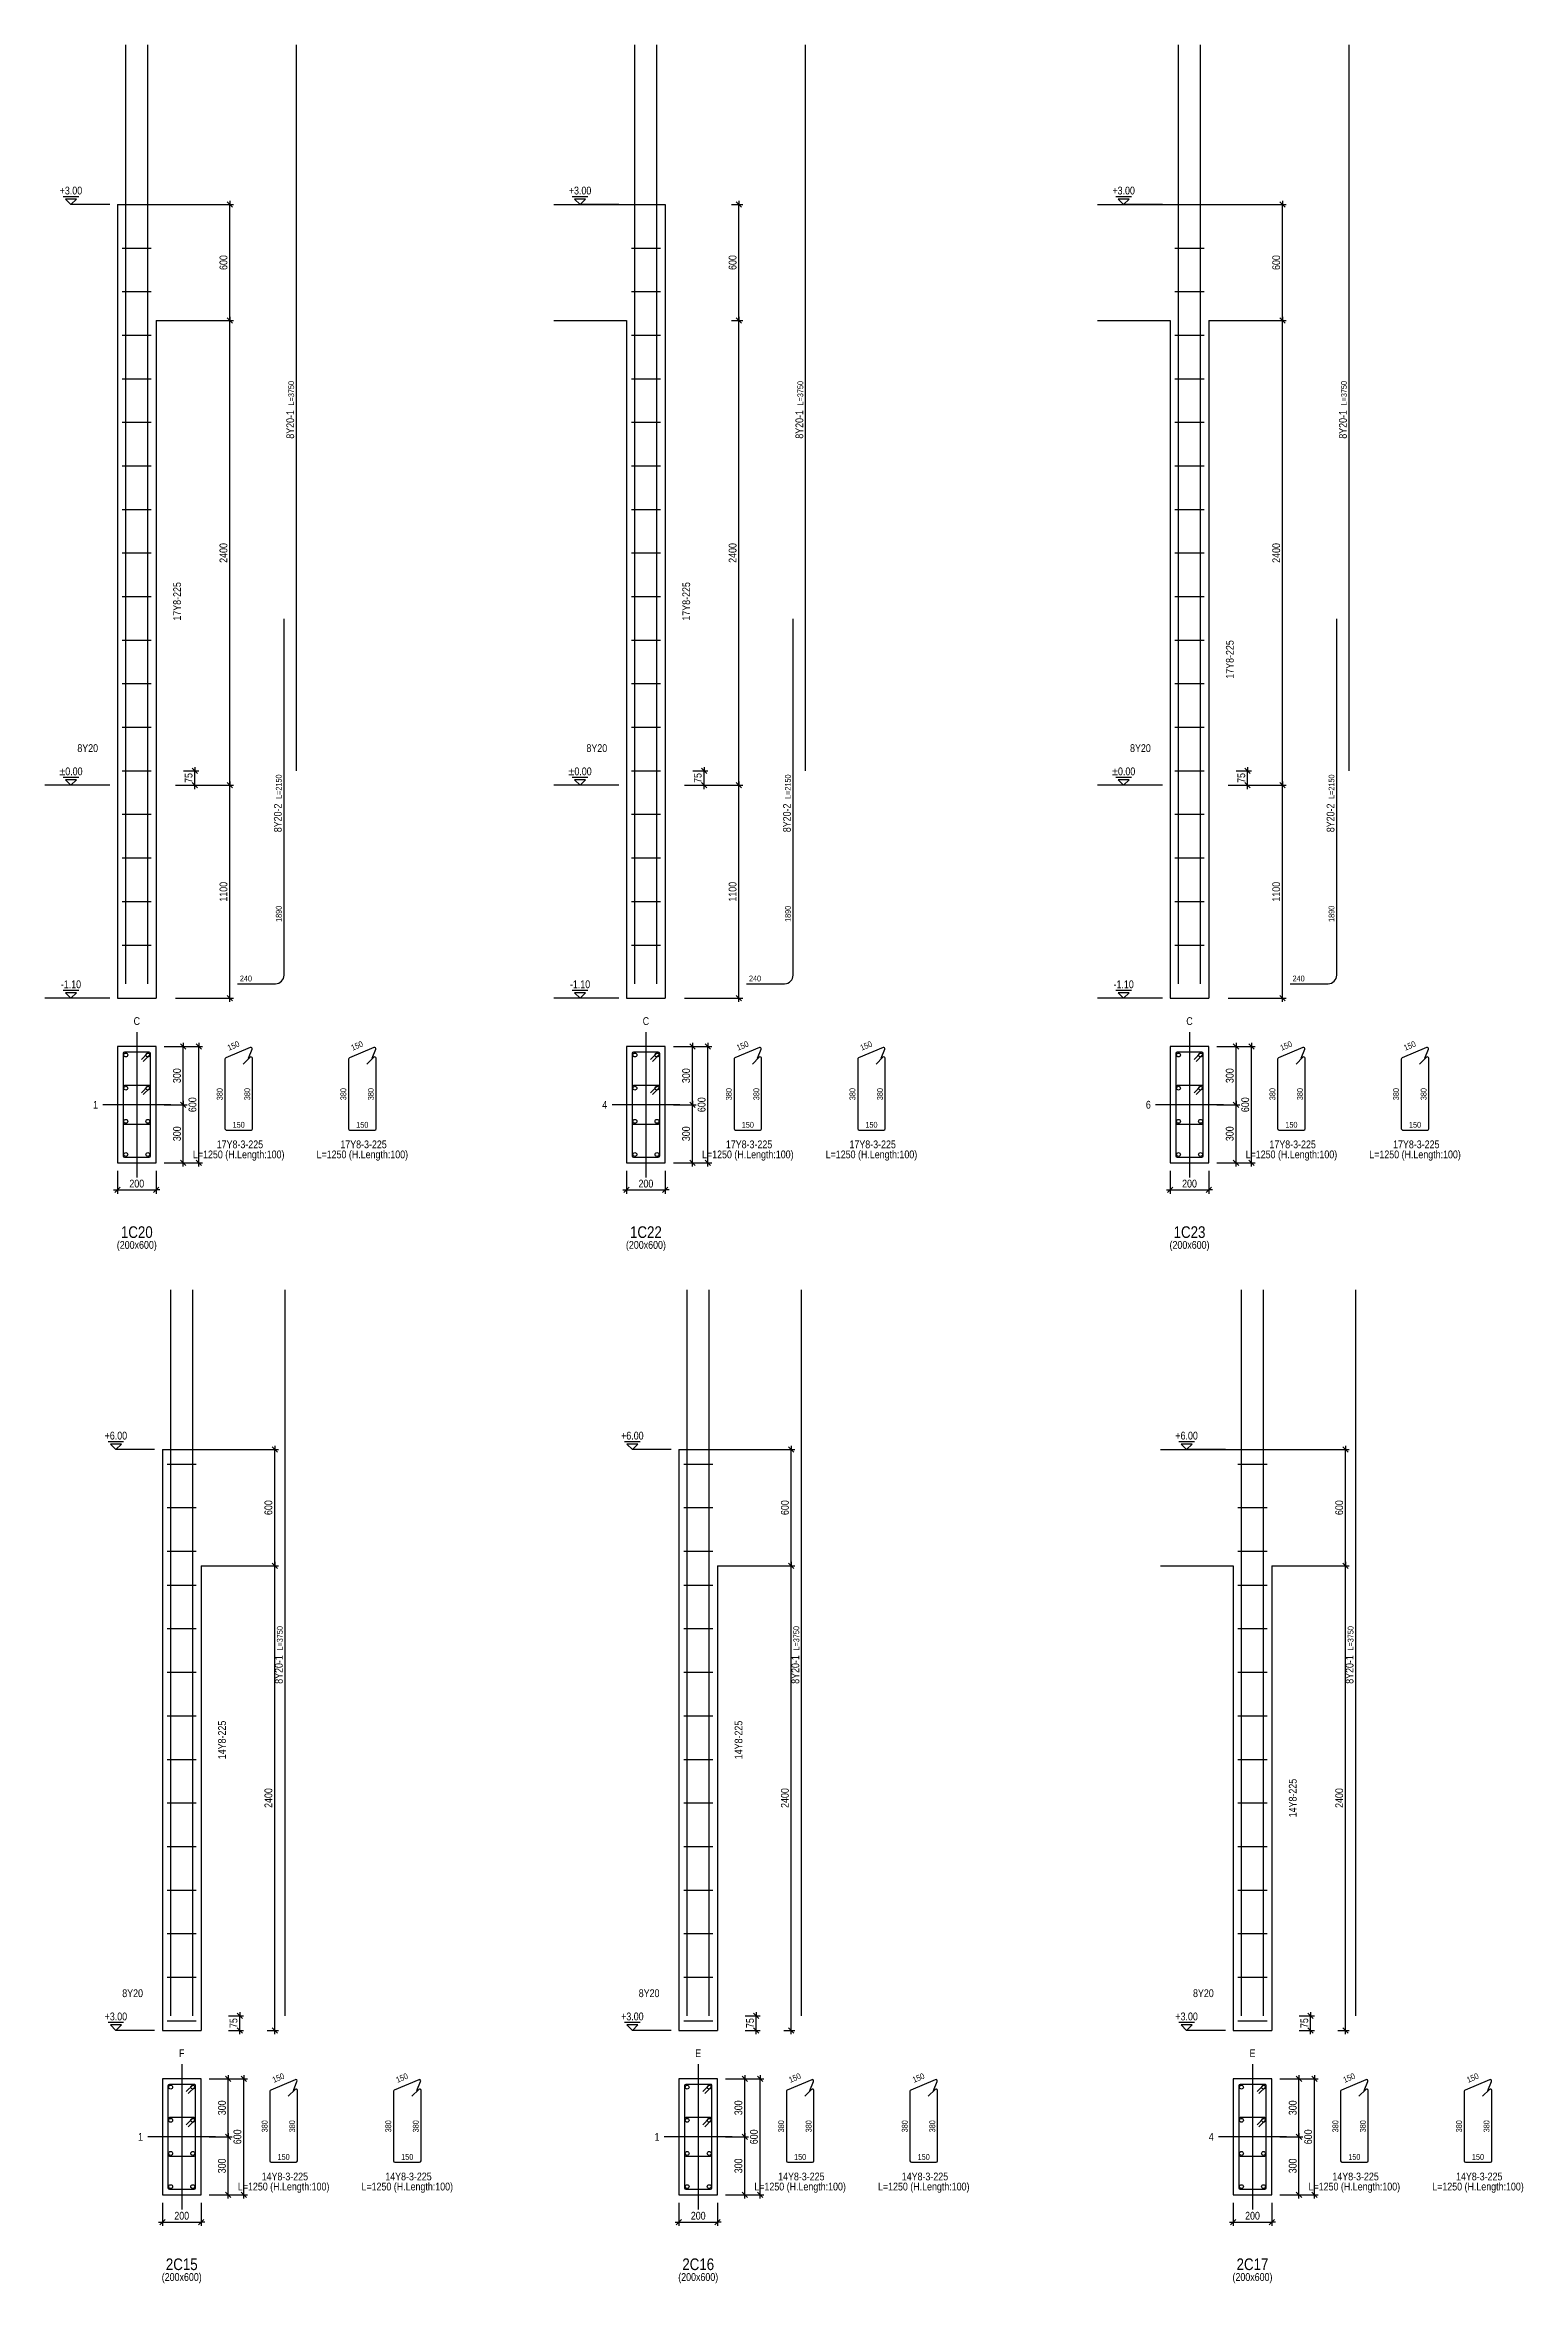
# Model space of a CAD drawing. Extents: x 0 to 206258, y -403073 to 0.
# Drawn here: x 122780 to 141861, y -114802 to -85897 of the extents above; entities that cross this region are included whole.
import ezdxf
from ezdxf.enums import TextEntityAlignment as Align
from ezdxf.lldxf.tags import DXFTag

# ---------------------------------------------------------------- set-up
doc = ezdxf.new("R2010")
doc.units = 0
doc.header["$LTSCALE"] = 1000
for name, color, linetype in [('Axis Line(Dir 1)', 8, 'CENTER2'), ('Axis Line(Dir 2)', 150, 'CENTER2'), ('Column Line(D)', 1, 'Continuous'), ('Dimension Line', 5, 'Continuous'), ('Dimension Text', 5, 'Continuous'), ('Link Line', 3, 'Continuous'), ('Rebar Label', 6, 'Continuous'), ('Rebar Length Text', 8, 'Continuous'), ('Rebar Line', 7, 'Continuous'), ('Top Rebar Label', 6, 'Continuous'), ('Top Rebar Length Text', 8, 'Continuous'), ('Top Rebar Line', 7, 'Continuous')]:
    doc.layers.add(name, color=color, linetype=linetype)
for name, color, linetype, true_color in [('Column Label(D)', 12, 'Continuous', 0xbd0000), ('Column Size Label (D)', 94, 'Continuous', 0x008100), ('Level Mark Line', 253, 'Continuous', 0x828282), ('Level Mark Text', 253, 'Continuous', 0x828282), ('Link Label', 94, 'Continuous', 0x008100), ('Link Length Text', 94, 'Continuous', 0x008100)]:
    doc.layers.add(name, color=color, linetype=linetype, true_color=true_color)
doc.styles.add('Column Label(D)', font='ARIALN.TTF', dxfattribs={"height": 150})
doc.styles.add('Column Size Label (D)', font='ARIALN.TTF', dxfattribs={"height": 100})
doc.styles.add('Dimension Text', font='ARIALN.TTF', dxfattribs={"height": 100})
doc.styles.add('Level Mark Text', font='ARIALN.TTF', dxfattribs={"height": 100})
doc.styles.add('Link Label', font='ARIALN.TTF', dxfattribs={"height": 100})
doc.styles.add('Link Length Text', font='ARIALN.TTF', dxfattribs={"height": 100})
doc.styles.add('Rebar Label', font='ARIALN.TTF', dxfattribs={"height": 100})
doc.styles.add('Rebar Length Text', font='ARIALN.TTF', dxfattribs={"height": 75})
doc.styles.add('Top Rebar Label', font='ARIALN.TTF', dxfattribs={"height": 100})
doc.styles.add('Top Rebar Length Text', font='ARIALN.TTF', dxfattribs={"height": 75})
tags = doc.linetypes.add('CENTER2', pattern=[1.125, 0.75, -0.125, 0.125, -0.125]).pattern_tags.tags
tags[10:11] = [DXFTag(74, 4), DXFTag(75, 0), DXFTag(340, '0'), DXFTag(46, 0.0), DXFTag(50, 0.0), DXFTag(44, 0.0), DXFTag(45, 0.0)]
tags[8:9] = [DXFTag(74, 4), DXFTag(75, 0), DXFTag(340, '0'), DXFTag(46, 0.0), DXFTag(50, 0.0), DXFTag(44, 0.0), DXFTag(45, 0.0)]
tags[6:7] = [DXFTag(74, 4), DXFTag(75, 0), DXFTag(340, '0'), DXFTag(46, 0.0), DXFTag(50, 0.0), DXFTag(44, 0.0), DXFTag(45, 0.0)]
tags[4:5] = [DXFTag(74, 4), DXFTag(75, 0), DXFTag(340, '0'), DXFTag(46, 0.0), DXFTag(50, 0.0), DXFTag(44, 0.0), DXFTag(45, 0.0)]
doc.dimstyles.new('COLUMNELV', dxfattribs={"dimtxt": 100, "dimasz": 30, "dimexe": 48.3, "dimexo": 103.5, "dimgap": 30, "dimtad": 1, "dimtoh": 1, "dimdec": 1, "dimlfac": 0.4, "dimdsep": 46, "dimtxsty": 'Dimension Text', "dimblk": 'PCDIM_TICK', "dimcen": 0.09, "dimclrd": 5, "dimclre": 5, "dimclrt": 5, "dimadec": 1, "dimazin": 0, "dimtp": 1, "dimtm": 1, "dimtfac": 1, "dimtdec": 4, "dimtofl": 0, "dimtmove": 0, "dimatfit": 3, "dimfxl": 1, "dimtolj": 1, "dimtzin": 0, "dimarcsym": 0})

msp = doc.modelspace()

# ---------------------------------------------------------------- texts
at = {"layer": 'Column Label(D)', "transparency": 33554687, "style": 'Column Label(D)'}
for s, p in [('1C20', (123967.331, -101154.207)), ('1C22', (130538.216, -101154.207)), ('1C23', (137554.101, -101154.207)), ('2C15', (124547.285, -114482.222)), ('2C16', (131213.169, -114482.222)), ('2C17', (138366.554, -114482.222))]:
    msp.add_text(s, height=150, dxfattribs=at).set_placement(p, align=Align.TOP_CENTER)
at = {"layer": 'Column Size Label (D)', "transparency": 33554687, "style": 'Column Size Label (D)'}
for p in [(123967.331, -101344.207), (130538.216, -101344.207), (137554.101, -101344.207), (124547.285, -114672.222), (131213.169, -114672.222), (138366.554, -114672.222)]:
    msp.add_text('(200x600)', height=100, dxfattribs=at).set_placement(p, align=Align.TOP_CENTER)
at = {"layer": 'Dimension Text', "transparency": 33554687, "style": 'Dimension Text'}
for s, p in [('C', (123967.331, -98584.207)), ('C', (130538.216, -98584.207)), ('C', (137554.101, -98584.207)), ('F', (124547.285, -111912.222)), ('E', (131213.169, -111912.222)), ('E', (138366.554, -111912.222))]:
    msp.add_text(s, height=100, dxfattribs=at).set_placement(p, align=Align.BOTTOM_CENTER)
for s, p in [('1', (123467.331, -99584.207)), ('4', (130038.216, -99584.207)), ('6', (137054.101, -99584.207)), ('1', (124047.285, -112912.222)), ('1', (130713.169, -112912.222)), ('4', (137866.554, -112912.222))]:
    msp.add_text(s, height=100, dxfattribs=at).set_placement(p, align=Align.MIDDLE_RIGHT)
at = {"layer": 'Level Mark Text', "transparency": 33554687, "style": 'Level Mark Text'}
for s, p in [('+3.00', (123117.331, -87859.207)), ('+3.00', (129688.216, -87859.207)), ('+3.00', (136704.101, -87859.207)), ('±0.00', (123117.331, -95359.207)), ('±0.00', (129688.216, -95359.207)), ('±0.00', (136704.101, -95359.207)), ('-1.10', (123117.331, -98109.207)), ('-1.10', (129688.216, -98109.207)), ('-1.10', (136704.101, -98109.207)), ('+6.00', (123697.285, -103937.222)), ('+6.00', (130363.169, -103937.222)), ('+6.00', (137516.554, -103937.222)), ('+3.00', (123697.285, -111437.222)), ('+3.00', (130363.169, -111437.222)), ('+3.00', (137516.554, -111437.222))]:
    msp.add_text(s, height=100, dxfattribs=at).set_placement(p, align=Align.BOTTOM_CENTER)
at = {"layer": 'Link Label', "transparency": 33554687, "style": 'Link Label'}
for s, p in [(' 17Y8-3-225', (125282.331, -100145.873)), (' 17Y8-3-225', (126877.921, -100145.874)), (' 17Y8-3-225', (131853.216, -100145.873)), (' 17Y8-3-225', (133448.806, -100145.874)), (' 17Y8-3-225', (138869.101, -100145.873)), (' 17Y8-3-225', (140464.691, -100145.874)), (' 14Y8-3-225', (125862.285, -113473.889)), (' 14Y8-3-225', (127457.874, -113473.889)), (' 14Y8-3-225', (132528.169, -113473.889)), (' 14Y8-3-225', (134123.759, -113473.889)), (' 14Y8-3-225', (139681.554, -113473.889)), (' 14Y8-3-225', (141277.144, -113473.889))]:
    msp.add_text(s, height=100, dxfattribs=at).set_placement(p, align=Align.CENTER)
at = {"layer": 'Link Length Text', "transparency": 33554687, "style": 'Link Length Text'}
for p in [(125282.331, -100275.873), (126877.921, -100275.874), (131853.216, -100275.873), (133448.806, -100275.874), (138869.101, -100275.873), (140464.691, -100275.874), (125862.285, -113603.889), (127457.874, -113603.889), (132528.169, -113603.889), (134123.759, -113603.889), (139681.554, -113603.889), (141277.144, -113603.889)]:
    msp.add_text('L=1250 (H.Length:100)', height=100, dxfattribs=at).set_placement(p, align=Align.CENTER)
at = {"layer": 'Rebar Label', "transparency": 33554687, "style": 'Rebar Label'}
for s, p in [('17Y8-225', (124567.331, -93084.207)), ('17Y8-225', (131138.216, -93084.207)), ('17Y8-225', (138154.101, -93834.207)), ('14Y8-225', (125147.285, -107787.222)), ('14Y8-225', (131813.169, -107787.222)), ('14Y8-225', (138966.554, -108537.222))]:
    msp.add_text(s, height=100, rotation=90, dxfattribs=at).set_placement(p, align=Align.BOTTOM_CENTER)
at = {"layer": 'Rebar Length Text', "transparency": 33554687, "style": 'Rebar Length Text'}
for s, rotation, p in [('150', 22.9057699, (125228.553, -98856.93)), ('150', 22.9057699, (126824.142, -98856.93)), ('150', 22.9057699, (131799.437, -98856.93)), ('150', 22.9057699, (133395.027, -98856.93)), ('150', 22.9057699, (138815.322, -98856.93)), ('150', 22.9057699, (140410.912, -98856.93)), ('380', 90, (125074.831, -99447.54)), ('380', 90, (125429.831, -99447.54)), ('380', 90, (126670.421, -99447.54)), ('380', 90, (127025.421, -99447.54)), ('380', 90, (131645.716, -99447.54)), ('380', 90, (132000.716, -99447.54)), ('380', 90, (133241.306, -99447.54)), ('380', 90, (133596.306, -99447.54)), ('380', 90, (138661.601, -99447.54)), ('380', 90, (139016.601, -99447.54)), ('380', 90, (140257.191, -99447.54)), ('380', 90, (140612.191, -99447.54)), ('150', 22.9057699, (125808.506, -112184.945)), ('150', 22.9057699, (127404.096, -112184.946)), ('150', 22.9057699, (132474.39, -112184.945)), ('150', 22.9057699, (134069.98, -112184.946)), ('150', 22.9057699, (139627.775, -112184.945)), ('150', 22.9057699, (141223.365, -112184.946)), ('380', 90, (125654.785, -112775.555)), ('380', 90, (126009.785, -112775.555)), ('380', 90, (127250.374, -112775.556)), ('380', 90, (127605.374, -112775.556)), ('380', 90, (132320.669, -112775.555)), ('380', 90, (132675.669, -112775.555)), ('380', 90, (133916.259, -112775.556)), ('380', 90, (134271.259, -112775.556)), ('380', 90, (139474.054, -112775.555)), ('380', 90, (139829.054, -112775.555)), ('380', 90, (141069.644, -112775.556)), ('380', 90, (141424.644, -112775.556))]:
    msp.add_text(s, height=75, rotation=rotation, dxfattribs=at).set_placement(p, align=Align.CENTER)
for p in [(125282.331, -99880.873), (126877.921, -99880.874), (131853.216, -99880.873), (133448.806, -99880.874), (138869.101, -99880.873), (140464.691, -99880.874), (125862.285, -113208.889), (127457.874, -113208.889), (132528.169, -113208.889), (134123.759, -113208.889), (139681.554, -113208.889), (141277.144, -113208.889)]:
    msp.add_text('150', height=75, dxfattribs=at).set_placement(p, align=Align.CENTER)
at = {"layer": 'Top Rebar Label', "transparency": 33554687, "style": 'Top Rebar Label'}
for s, p in [(' 8Y20-1', (125997.331, -90614.207)), (' 8Y20-1', (132568.216, -90614.207)), (' 8Y20-1', (139584.101, -90614.207)), (' 8Y20-2', (125837.331, -95695.457)), (' 8Y20-2', (132408.216, -95695.457)), (' 8Y20-2', (139424.101, -95695.457)), (' 8Y20-1', (125850.637, -106692.222)), (' 8Y20-1', (132516.522, -106692.222)), (' 8Y20-1', (139669.907, -106692.222))]:
    msp.add_text(s, height=100, rotation=90, dxfattribs=at).set_placement(p, align=Align.RIGHT)
for p in [(123467.331, -95059.207), (130038.216, -95059.207), (137054.101, -95059.207), (124047.285, -111137.222), (130713.169, -111137.222), (137866.554, -111137.222)]:
    msp.add_text(' 8Y20', height=100, dxfattribs=at).set_placement(p, align=Align.BOTTOM_RIGHT)
at = {"layer": 'Top Rebar Length Text', "transparency": 33554687, "style": 'Top Rebar Length Text'}
for s, p in [('L=3750', (125997.331, -90554.207)), ('L=3750', (132568.216, -90554.207)), ('L=3750', (139584.101, -90554.207)), ('L=2150', (125837.331, -95635.457)), ('L=2150', (132408.216, -95635.457)), ('L=2150', (139424.101, -95635.457)), ('1890', (125837.331, -97223.76)), ('1890', (132408.216, -97223.76)), ('1890', (139424.101, -97223.76)), ('L=3750', (125850.637, -106632.222)), ('L=3750', (132516.522, -106632.222)), ('L=3750', (139669.907, -106632.222))]:
    msp.add_text(s, height=75, rotation=90, dxfattribs=at).set_placement(p)
for p in [(125297.331, -97991.707), (131868.216, -97991.707), (138884.101, -97991.707)]:
    msp.add_text('240', height=75, dxfattribs=at).set_placement(p)

# ---------------------------------------------------------------- blocks, each defined once
blk = doc.blocks.new('PCDIM_TICK')
at = {"layer": 'Dimension Line', "color": 0, "transparency": 33554687}
for p, q in [((1.15, 1.15), (-1.15, -1.15)), ((1.61, 0), (0, 0))]:
    blk.add_line(p, q, dxfattribs=at)
blk = doc.blocks.new('*U1983')
at = {"layer": 'Dimension Line', "color": 5, "true_color": 0x0000ff, "transparency": 16777216}
for p, q in [((125071, -95459), (125216, -95459)), ((125167, -98209), (125167, -95459)), ((125071, -98209), (125216, -98209))]:
    blk.add_line(p, q, dxfattribs=at)
at = {"layer": 'Dimension Line', "color": 5, "true_color": 0x0000ff, "transparency": 16777216, "xscale": 30, "yscale": 30}
for p, rotation in [((125167, -95459), 89.99999999999447), ((125167, -98209), 269.9999999999834)]:
    blk.add_blockref('PCDIM_TICK', p, dxfattribs=dict(at, rotation=rotation))
at = {"layer": 'Dimension Line', "color": 5, "true_color": 0x0000ff, "transparency": 16777216, "insert": (125137, -96834), "char_height": 100, "width": 238.4, "attachment_point": 8, "rotation": 90, "style": 'Dimension Text'}
blk.add_mtext('1100', dxfattribs=at)
blk = doc.blocks.new('*U1984')
at = {"layer": 'Dimension Line', "color": 5, "true_color": 0x0000ff, "transparency": 16777216}
for p, q in [((125071, -89459), (125216, -89459)), ((125167, -95459), (125167, -89459)), ((125071, -95459), (125216, -95459))]:
    blk.add_line(p, q, dxfattribs=at)
at = {"layer": 'Dimension Line', "color": 5, "true_color": 0x0000ff, "transparency": 16777216, "xscale": 30, "yscale": 30}
for p, rotation in [((125167, -89459), 89.99999999999447), ((125167, -95459), 269.9999999999834)]:
    blk.add_blockref('PCDIM_TICK', p, dxfattribs=dict(at, rotation=rotation))
at = {"layer": 'Dimension Line', "color": 5, "true_color": 0x0000ff, "transparency": 16777216, "insert": (125137, -92459), "char_height": 100, "width": 247.25, "attachment_point": 8, "rotation": 90, "style": 'Dimension Text'}
blk.add_mtext('2400', dxfattribs=at)
blk = doc.blocks.new('*U1985')
at = {"layer": 'Dimension Line', "color": 5, "true_color": 0x0000ff, "transparency": 16777216}
for p, q in [((125071, -87959), (125216, -87959)), ((125167, -89459), (125167, -87959)), ((125071, -89459), (125216, -89459))]:
    blk.add_line(p, q, dxfattribs=at)
at = {"layer": 'Dimension Line', "color": 5, "true_color": 0x0000ff, "transparency": 16777216, "xscale": 30, "yscale": 30}
for p, rotation in [((125167, -87959), 89.99999999999447), ((125167, -89459), 269.9999999999834)]:
    blk.add_blockref('PCDIM_TICK', p, dxfattribs=dict(at, rotation=rotation))
at = {"layer": 'Dimension Line', "color": 5, "true_color": 0x0000ff, "transparency": 16777216, "insert": (125137, -88709), "char_height": 100, "width": 181.97, "attachment_point": 8, "rotation": 90, "style": 'Dimension Text'}
blk.add_mtext('600', dxfattribs=at)
blk = doc.blocks.new('*U1986')
at = {"layer": 'Dimension Line', "color": 5, "true_color": 0x0000ff, "transparency": 16777216}
for p, q in [((124571, -95272), (124766, -95272)), ((124717, -95459), (124717, -95272)), ((124571, -95459), (124766, -95459))]:
    blk.add_line(p, q, dxfattribs=at)
at = {"layer": 'Dimension Line', "color": 5, "true_color": 0x0000ff, "transparency": 16777216, "xscale": 30, "yscale": 30}
for p, rotation in [((124717, -95272), 89.99999999999447), ((124717, -95459), 269.9999999999834)]:
    blk.add_blockref('PCDIM_TICK', p, dxfattribs=dict(at, rotation=rotation))
at = {"layer": 'Dimension Line', "color": 5, "true_color": 0x0000ff, "transparency": 16777216, "insert": (124687, -95365), "char_height": 100, "width": 117.23, "attachment_point": 8, "rotation": 90, "style": 'Dimension Text'}
blk.add_mtext('75', dxfattribs=at)
blk = doc.blocks.new('*U1987')
at = {"layer": 'Dimension Line', "color": 5, "true_color": 0x0000ff, "transparency": 16777216}
for p, q in [((123717, -100438), (123717, -100733)), ((124217, -100438), (124217, -100733)), ((123717, -100684), (124217, -100684))]:
    blk.add_line(p, q, dxfattribs=at)
at = {"layer": 'Dimension Line', "color": 5, "true_color": 0x0000ff, "transparency": 16777216, "xscale": 30, "yscale": 30, "rotation": 180.0000000000004}
blk.add_blockref('PCDIM_TICK', (123717, -100684), dxfattribs=at)
at = {"layer": 'Dimension Line', "color": 5, "true_color": 0x0000ff, "transparency": 16777216, "xscale": 30, "yscale": 30}
blk.add_blockref('PCDIM_TICK', (124217, -100684), dxfattribs=at)
at = {"layer": 'Dimension Line', "color": 5, "true_color": 0x0000ff, "transparency": 16777216, "insert": (123967, -100654), "char_height": 100, "width": 182.77, "attachment_point": 8, "style": 'Dimension Text'}
blk.add_mtext('200', dxfattribs=at)
blk = doc.blocks.new('*U1988')
at = {"layer": 'Dimension Line', "color": 5, "true_color": 0x0000ff, "transparency": 16777216}
for p, q in [((124321, -99584), (124616, -99584)), ((124567, -100334), (124567, -99584)), ((124321, -100334), (124616, -100334))]:
    blk.add_line(p, q, dxfattribs=at)
at = {"layer": 'Dimension Line', "color": 5, "true_color": 0x0000ff, "transparency": 16777216, "xscale": 30, "yscale": 30}
for p, rotation in [((124567, -99584), 89.99999999999447), ((124567, -100334), 269.9999999999834)]:
    blk.add_blockref('PCDIM_TICK', p, dxfattribs=dict(at, rotation=rotation))
at = {"layer": 'Dimension Line', "color": 5, "true_color": 0x0000ff, "transparency": 16777216, "insert": (124537, -99959), "char_height": 100, "width": 181.5, "attachment_point": 8, "rotation": 90, "style": 'Dimension Text'}
blk.add_mtext('300', dxfattribs=at)
blk = doc.blocks.new('*U1989')
at = {"layer": 'Dimension Line', "color": 5, "true_color": 0x0000ff, "transparency": 16777216}
for p, q in [((124321, -98834), (124616, -98834)), ((124567, -99584), (124567, -98834)), ((124321, -99584), (124616, -99584))]:
    blk.add_line(p, q, dxfattribs=at)
at = {"layer": 'Dimension Line', "color": 5, "true_color": 0x0000ff, "transparency": 16777216, "xscale": 30, "yscale": 30}
for p, rotation in [((124567, -98834), 89.99999999999447), ((124567, -99584), 269.9999999999834)]:
    blk.add_blockref('PCDIM_TICK', p, dxfattribs=dict(at, rotation=rotation))
at = {"layer": 'Dimension Line', "color": 5, "true_color": 0x0000ff, "transparency": 16777216, "insert": (124537, -99209), "char_height": 100, "width": 181.5, "attachment_point": 8, "rotation": 90, "style": 'Dimension Text'}
blk.add_mtext('300', dxfattribs=at)
blk = doc.blocks.new('*U1990')
at = {"layer": 'Dimension Line', "color": 5, "true_color": 0x0000ff, "transparency": 16777216}
for p, q in [((124321, -98834), (124816, -98834)), ((124767, -100334), (124767, -98834)), ((124321, -100334), (124816, -100334))]:
    blk.add_line(p, q, dxfattribs=at)
at = {"layer": 'Dimension Line', "color": 5, "true_color": 0x0000ff, "transparency": 16777216, "xscale": 30, "yscale": 30}
for p, rotation in [((124767, -98834), 89.99999999999447), ((124767, -100334), 269.9999999999834)]:
    blk.add_blockref('PCDIM_TICK', p, dxfattribs=dict(at, rotation=rotation))
at = {"layer": 'Dimension Line', "color": 5, "true_color": 0x0000ff, "transparency": 16777216, "insert": (124737, -99584), "char_height": 100, "width": 181.97, "attachment_point": 8, "rotation": 90, "style": 'Dimension Text'}
blk.add_mtext('600', dxfattribs=at)
blk = doc.blocks.new('*U1991')
at = {"layer": 'Dimension Line', "color": 5, "true_color": 0x0000ff, "transparency": 16777216}
for p, q in [((131642, -95459), (131787, -95459)), ((131738, -98209), (131738, -95459)), ((131642, -98209), (131787, -98209))]:
    blk.add_line(p, q, dxfattribs=at)
at = {"layer": 'Dimension Line', "color": 5, "true_color": 0x0000ff, "transparency": 16777216, "xscale": 30, "yscale": 30}
for p, rotation in [((131738, -95459), 89.99999999999447), ((131738, -98209), 269.9999999999834)]:
    blk.add_blockref('PCDIM_TICK', p, dxfattribs=dict(at, rotation=rotation))
at = {"layer": 'Dimension Line', "color": 5, "true_color": 0x0000ff, "transparency": 16777216, "insert": (131708, -96834), "char_height": 100, "width": 238.4, "attachment_point": 8, "rotation": 90, "style": 'Dimension Text'}
blk.add_mtext('1100', dxfattribs=at)
blk = doc.blocks.new('*U1992')
at = {"layer": 'Dimension Line', "color": 5, "true_color": 0x0000ff, "transparency": 16777216}
for p, q in [((131642, -89459), (131787, -89459)), ((131738, -95459), (131738, -89459)), ((131642, -95459), (131787, -95459))]:
    blk.add_line(p, q, dxfattribs=at)
at = {"layer": 'Dimension Line', "color": 5, "true_color": 0x0000ff, "transparency": 16777216, "xscale": 30, "yscale": 30}
for p, rotation in [((131738, -89459), 89.99999999999447), ((131738, -95459), 269.9999999999834)]:
    blk.add_blockref('PCDIM_TICK', p, dxfattribs=dict(at, rotation=rotation))
at = {"layer": 'Dimension Line', "color": 5, "true_color": 0x0000ff, "transparency": 16777216, "insert": (131708, -92459), "char_height": 100, "width": 247.25, "attachment_point": 8, "rotation": 90, "style": 'Dimension Text'}
blk.add_mtext('2400', dxfattribs=at)
blk = doc.blocks.new('*U1993')
at = {"layer": 'Dimension Line', "color": 5, "true_color": 0x0000ff, "transparency": 16777216}
for p, q in [((131642, -87959), (131787, -87959)), ((131738, -89459), (131738, -87959)), ((131642, -89459), (131787, -89459))]:
    blk.add_line(p, q, dxfattribs=at)
at = {"layer": 'Dimension Line', "color": 5, "true_color": 0x0000ff, "transparency": 16777216, "xscale": 30, "yscale": 30}
for p, rotation in [((131738, -87959), 89.99999999999447), ((131738, -89459), 269.9999999999834)]:
    blk.add_blockref('PCDIM_TICK', p, dxfattribs=dict(at, rotation=rotation))
at = {"layer": 'Dimension Line', "color": 5, "true_color": 0x0000ff, "transparency": 16777216, "insert": (131708, -88709), "char_height": 100, "width": 181.97, "attachment_point": 8, "rotation": 90, "style": 'Dimension Text'}
blk.add_mtext('600', dxfattribs=at)
blk = doc.blocks.new('*U1994')
at = {"layer": 'Dimension Line', "color": 5, "true_color": 0x0000ff, "transparency": 16777216}
for p, q in [((131142, -95272), (131337, -95272)), ((131288, -95459), (131288, -95272)), ((131142, -95459), (131337, -95459))]:
    blk.add_line(p, q, dxfattribs=at)
at = {"layer": 'Dimension Line', "color": 5, "true_color": 0x0000ff, "transparency": 16777216, "xscale": 30, "yscale": 30}
for p, rotation in [((131288, -95272), 89.99999999999447), ((131288, -95459), 269.9999999999834)]:
    blk.add_blockref('PCDIM_TICK', p, dxfattribs=dict(at, rotation=rotation))
at = {"layer": 'Dimension Line', "color": 5, "true_color": 0x0000ff, "transparency": 16777216, "insert": (131258, -95365), "char_height": 100, "width": 117.23, "attachment_point": 8, "rotation": 90, "style": 'Dimension Text'}
blk.add_mtext('75', dxfattribs=at)
blk = doc.blocks.new('*U1995')
at = {"layer": 'Dimension Line', "color": 5, "true_color": 0x0000ff, "transparency": 16777216}
for p, q in [((130288, -100438), (130288, -100733)), ((130788, -100438), (130788, -100733)), ((130288, -100684), (130788, -100684))]:
    blk.add_line(p, q, dxfattribs=at)
at = {"layer": 'Dimension Line', "color": 5, "true_color": 0x0000ff, "transparency": 16777216, "xscale": 30, "yscale": 30, "rotation": 180.0000000000004}
blk.add_blockref('PCDIM_TICK', (130288, -100684), dxfattribs=at)
at = {"layer": 'Dimension Line', "color": 5, "true_color": 0x0000ff, "transparency": 16777216, "xscale": 30, "yscale": 30}
blk.add_blockref('PCDIM_TICK', (130788, -100684), dxfattribs=at)
at = {"layer": 'Dimension Line', "color": 5, "true_color": 0x0000ff, "transparency": 16777216, "insert": (130538, -100654), "char_height": 100, "width": 182.77, "attachment_point": 8, "style": 'Dimension Text'}
blk.add_mtext('200', dxfattribs=at)
blk = doc.blocks.new('*U1996')
at = {"layer": 'Dimension Line', "color": 5, "true_color": 0x0000ff, "transparency": 16777216}
for p, q in [((130892, -99584), (131187, -99584)), ((131138, -100334), (131138, -99584)), ((130892, -100334), (131187, -100334))]:
    blk.add_line(p, q, dxfattribs=at)
at = {"layer": 'Dimension Line', "color": 5, "true_color": 0x0000ff, "transparency": 16777216, "xscale": 30, "yscale": 30}
for p, rotation in [((131138, -99584), 89.99999999999447), ((131138, -100334), 269.9999999999834)]:
    blk.add_blockref('PCDIM_TICK', p, dxfattribs=dict(at, rotation=rotation))
at = {"layer": 'Dimension Line', "color": 5, "true_color": 0x0000ff, "transparency": 16777216, "insert": (131108, -99959), "char_height": 100, "width": 181.5, "attachment_point": 8, "rotation": 90, "style": 'Dimension Text'}
blk.add_mtext('300', dxfattribs=at)
blk = doc.blocks.new('*U1997')
at = {"layer": 'Dimension Line', "color": 5, "true_color": 0x0000ff, "transparency": 16777216}
for p, q in [((130892, -98834), (131187, -98834)), ((131138, -99584), (131138, -98834)), ((130892, -99584), (131187, -99584))]:
    blk.add_line(p, q, dxfattribs=at)
at = {"layer": 'Dimension Line', "color": 5, "true_color": 0x0000ff, "transparency": 16777216, "xscale": 30, "yscale": 30}
for p, rotation in [((131138, -98834), 89.99999999999447), ((131138, -99584), 269.9999999999834)]:
    blk.add_blockref('PCDIM_TICK', p, dxfattribs=dict(at, rotation=rotation))
at = {"layer": 'Dimension Line', "color": 5, "true_color": 0x0000ff, "transparency": 16777216, "insert": (131108, -99209), "char_height": 100, "width": 181.5, "attachment_point": 8, "rotation": 90, "style": 'Dimension Text'}
blk.add_mtext('300', dxfattribs=at)
blk = doc.blocks.new('*U1998')
at = {"layer": 'Dimension Line', "color": 5, "true_color": 0x0000ff, "transparency": 16777216}
for p, q in [((130892, -98834), (131387, -98834)), ((131338, -100334), (131338, -98834)), ((130892, -100334), (131387, -100334))]:
    blk.add_line(p, q, dxfattribs=at)
at = {"layer": 'Dimension Line', "color": 5, "true_color": 0x0000ff, "transparency": 16777216, "xscale": 30, "yscale": 30}
for p, rotation in [((131338, -98834), 89.99999999999447), ((131338, -100334), 269.9999999999834)]:
    blk.add_blockref('PCDIM_TICK', p, dxfattribs=dict(at, rotation=rotation))
at = {"layer": 'Dimension Line', "color": 5, "true_color": 0x0000ff, "transparency": 16777216, "insert": (131308, -99584), "char_height": 100, "width": 181.97, "attachment_point": 8, "rotation": 90, "style": 'Dimension Text'}
blk.add_mtext('600', dxfattribs=at)
blk = doc.blocks.new('*U2113')
at = {"layer": 'Dimension Line', "color": 5, "true_color": 0x0000ff, "transparency": 16777216}
for p, q in [((125651, -105537), (125796, -105537)), ((125747, -111537), (125747, -105537)), ((125651, -111537), (125796, -111537))]:
    blk.add_line(p, q, dxfattribs=at)
at = {"layer": 'Dimension Line', "color": 5, "true_color": 0x0000ff, "transparency": 16777216, "xscale": 30, "yscale": 30}
for p, rotation in [((125747, -105537), 89.99999999999447), ((125747, -111537), 269.9999999999834)]:
    blk.add_blockref('PCDIM_TICK', p, dxfattribs=dict(at, rotation=rotation))
at = {"layer": 'Dimension Line', "color": 5, "true_color": 0x0000ff, "transparency": 16777216, "insert": (125717, -108537), "char_height": 100, "width": 247.25, "attachment_point": 8, "rotation": 90, "style": 'Dimension Text'}
blk.add_mtext('2400', dxfattribs=at)
blk = doc.blocks.new('*U2114')
at = {"layer": 'Dimension Line', "color": 5, "true_color": 0x0000ff, "transparency": 16777216}
for p, q in [((125651, -104037), (125796, -104037)), ((125747, -105537), (125747, -104037)), ((125651, -105537), (125796, -105537))]:
    blk.add_line(p, q, dxfattribs=at)
at = {"layer": 'Dimension Line', "color": 5, "true_color": 0x0000ff, "transparency": 16777216, "xscale": 30, "yscale": 30}
for p, rotation in [((125747, -104037), 89.99999999999447), ((125747, -105537), 269.9999999999834)]:
    blk.add_blockref('PCDIM_TICK', p, dxfattribs=dict(at, rotation=rotation))
at = {"layer": 'Dimension Line', "color": 5, "true_color": 0x0000ff, "transparency": 16777216, "insert": (125717, -104787), "char_height": 100, "width": 181.97, "attachment_point": 8, "rotation": 90, "style": 'Dimension Text'}
blk.add_mtext('600', dxfattribs=at)
blk = doc.blocks.new('*U2115')
at = {"layer": 'Dimension Line', "color": 5, "true_color": 0x0000ff, "transparency": 16777216}
for p, q in [((125151, -111350), (125346, -111350)), ((125151, -111537), (125346, -111537)), ((125297, -111537), (125297, -111350))]:
    blk.add_line(p, q, dxfattribs=at)
at = {"layer": 'Dimension Line', "color": 5, "true_color": 0x0000ff, "transparency": 16777216, "xscale": 30, "yscale": 30}
for p, rotation in [((125297, -111350), 89.99999999999447), ((125297, -111537), 269.9999999999834)]:
    blk.add_blockref('PCDIM_TICK', p, dxfattribs=dict(at, rotation=rotation))
at = {"layer": 'Dimension Line', "color": 5, "true_color": 0x0000ff, "transparency": 16777216, "insert": (125267, -111443), "char_height": 100, "width": 117.23, "attachment_point": 8, "rotation": 90, "style": 'Dimension Text'}
blk.add_mtext('75', dxfattribs=at)
blk = doc.blocks.new('*U2116')
at = {"layer": 'Dimension Line', "color": 5, "true_color": 0x0000ff, "transparency": 16777216}
for p, q in [((124297, -113766), (124297, -114061)), ((124797, -113766), (124797, -114061)), ((124297, -114012), (124797, -114012))]:
    blk.add_line(p, q, dxfattribs=at)
at = {"layer": 'Dimension Line', "color": 5, "true_color": 0x0000ff, "transparency": 16777216, "xscale": 30, "yscale": 30, "rotation": 180.0000000000004}
blk.add_blockref('PCDIM_TICK', (124297, -114012), dxfattribs=at)
at = {"layer": 'Dimension Line', "color": 5, "true_color": 0x0000ff, "transparency": 16777216, "xscale": 30, "yscale": 30}
blk.add_blockref('PCDIM_TICK', (124797, -114012), dxfattribs=at)
at = {"layer": 'Dimension Line', "color": 5, "true_color": 0x0000ff, "transparency": 16777216, "insert": (124547, -113982), "char_height": 100, "width": 182.77, "attachment_point": 8, "style": 'Dimension Text'}
blk.add_mtext('200', dxfattribs=at)
blk = doc.blocks.new('*U2117')
at = {"layer": 'Dimension Line', "color": 5, "true_color": 0x0000ff, "transparency": 16777216}
for p, q in [((124901, -112912), (125196, -112912)), ((125147, -113662), (125147, -112912)), ((124901, -113662), (125196, -113662))]:
    blk.add_line(p, q, dxfattribs=at)
at = {"layer": 'Dimension Line', "color": 5, "true_color": 0x0000ff, "transparency": 16777216, "xscale": 30, "yscale": 30}
for p, rotation in [((125147, -112912), 89.99999999999447), ((125147, -113662), 269.9999999999834)]:
    blk.add_blockref('PCDIM_TICK', p, dxfattribs=dict(at, rotation=rotation))
at = {"layer": 'Dimension Line', "color": 5, "true_color": 0x0000ff, "transparency": 16777216, "insert": (125117, -113287), "char_height": 100, "width": 181.5, "attachment_point": 8, "rotation": 90, "style": 'Dimension Text'}
blk.add_mtext('300', dxfattribs=at)
blk = doc.blocks.new('*U2118')
at = {"layer": 'Dimension Line', "color": 5, "true_color": 0x0000ff, "transparency": 16777216}
for p, q in [((124901, -112162), (125196, -112162)), ((125147, -112912), (125147, -112162)), ((124901, -112912), (125196, -112912))]:
    blk.add_line(p, q, dxfattribs=at)
at = {"layer": 'Dimension Line', "color": 5, "true_color": 0x0000ff, "transparency": 16777216, "xscale": 30, "yscale": 30}
for p, rotation in [((125147, -112162), 89.99999999999447), ((125147, -112912), 269.9999999999834)]:
    blk.add_blockref('PCDIM_TICK', p, dxfattribs=dict(at, rotation=rotation))
at = {"layer": 'Dimension Line', "color": 5, "true_color": 0x0000ff, "transparency": 16777216, "insert": (125117, -112537), "char_height": 100, "width": 181.5, "attachment_point": 8, "rotation": 90, "style": 'Dimension Text'}
blk.add_mtext('300', dxfattribs=at)
blk = doc.blocks.new('*U2119')
at = {"layer": 'Dimension Line', "color": 5, "true_color": 0x0000ff, "transparency": 16777216}
for p, q in [((124901, -112162), (125396, -112162)), ((125347, -113662), (125347, -112162)), ((124901, -113662), (125396, -113662))]:
    blk.add_line(p, q, dxfattribs=at)
at = {"layer": 'Dimension Line', "color": 5, "true_color": 0x0000ff, "transparency": 16777216, "xscale": 30, "yscale": 30}
for p, rotation in [((125347, -112162), 89.99999999999447), ((125347, -113662), 269.9999999999834)]:
    blk.add_blockref('PCDIM_TICK', p, dxfattribs=dict(at, rotation=rotation))
at = {"layer": 'Dimension Line', "color": 5, "true_color": 0x0000ff, "transparency": 16777216, "insert": (125317, -112912), "char_height": 100, "width": 181.97, "attachment_point": 8, "rotation": 90, "style": 'Dimension Text'}
blk.add_mtext('600', dxfattribs=at)
blk = doc.blocks.new('*U2120')
at = {"layer": 'Dimension Line', "color": 5, "true_color": 0x0000ff, "transparency": 16777216}
for p, q in [((132317, -105537), (132461, -105537)), ((132413, -111537), (132413, -105537)), ((132317, -111537), (132461, -111537))]:
    blk.add_line(p, q, dxfattribs=at)
at = {"layer": 'Dimension Line', "color": 5, "true_color": 0x0000ff, "transparency": 16777216, "xscale": 30, "yscale": 30}
for p, rotation in [((132413, -105537), 89.99999999999447), ((132413, -111537), 269.9999999999834)]:
    blk.add_blockref('PCDIM_TICK', p, dxfattribs=dict(at, rotation=rotation))
at = {"layer": 'Dimension Line', "color": 5, "true_color": 0x0000ff, "transparency": 16777216, "insert": (132383, -108537), "char_height": 100, "width": 247.25, "attachment_point": 8, "rotation": 90, "style": 'Dimension Text'}
blk.add_mtext('2400', dxfattribs=at)
blk = doc.blocks.new('*U2121')
at = {"layer": 'Dimension Line', "color": 5, "true_color": 0x0000ff, "transparency": 16777216}
for p, q in [((132317, -104037), (132461, -104037)), ((132413, -105537), (132413, -104037)), ((132317, -105537), (132461, -105537))]:
    blk.add_line(p, q, dxfattribs=at)
at = {"layer": 'Dimension Line', "color": 5, "true_color": 0x0000ff, "transparency": 16777216, "xscale": 30, "yscale": 30}
for p, rotation in [((132413, -104037), 89.99999999999447), ((132413, -105537), 269.9999999999834)]:
    blk.add_blockref('PCDIM_TICK', p, dxfattribs=dict(at, rotation=rotation))
at = {"layer": 'Dimension Line', "color": 5, "true_color": 0x0000ff, "transparency": 16777216, "insert": (132383, -104787), "char_height": 100, "width": 181.97, "attachment_point": 8, "rotation": 90, "style": 'Dimension Text'}
blk.add_mtext('600', dxfattribs=at)
blk = doc.blocks.new('*U2122')
at = {"layer": 'Dimension Line', "color": 5, "true_color": 0x0000ff, "transparency": 16777216}
for p, q in [((131817, -111350), (132011, -111350)), ((131817, -111537), (132011, -111537)), ((131963, -111537), (131963, -111350))]:
    blk.add_line(p, q, dxfattribs=at)
at = {"layer": 'Dimension Line', "color": 5, "true_color": 0x0000ff, "transparency": 16777216, "xscale": 30, "yscale": 30}
for p, rotation in [((131963, -111350), 89.99999999999447), ((131963, -111537), 269.9999999999834)]:
    blk.add_blockref('PCDIM_TICK', p, dxfattribs=dict(at, rotation=rotation))
at = {"layer": 'Dimension Line', "color": 5, "true_color": 0x0000ff, "transparency": 16777216, "insert": (131933, -111443), "char_height": 100, "width": 117.23, "attachment_point": 8, "rotation": 90, "style": 'Dimension Text'}
blk.add_mtext('75', dxfattribs=at)
blk = doc.blocks.new('*U2123')
at = {"layer": 'Dimension Line', "color": 5, "true_color": 0x0000ff, "transparency": 16777216}
for p, q in [((130963, -113766), (130963, -114061)), ((131463, -113766), (131463, -114061)), ((130963, -114012), (131463, -114012))]:
    blk.add_line(p, q, dxfattribs=at)
at = {"layer": 'Dimension Line', "color": 5, "true_color": 0x0000ff, "transparency": 16777216, "xscale": 30, "yscale": 30, "rotation": 180.0000000000004}
blk.add_blockref('PCDIM_TICK', (130963, -114012), dxfattribs=at)
at = {"layer": 'Dimension Line', "color": 5, "true_color": 0x0000ff, "transparency": 16777216, "xscale": 30, "yscale": 30}
blk.add_blockref('PCDIM_TICK', (131463, -114012), dxfattribs=at)
at = {"layer": 'Dimension Line', "color": 5, "true_color": 0x0000ff, "transparency": 16777216, "insert": (131213, -113982), "char_height": 100, "width": 182.77, "attachment_point": 8, "style": 'Dimension Text'}
blk.add_mtext('200', dxfattribs=at)
blk = doc.blocks.new('*U2124')
at = {"layer": 'Dimension Line', "color": 5, "true_color": 0x0000ff, "transparency": 16777216}
for p, q in [((131567, -112912), (131861, -112912)), ((131813, -113662), (131813, -112912)), ((131567, -113662), (131861, -113662))]:
    blk.add_line(p, q, dxfattribs=at)
at = {"layer": 'Dimension Line', "color": 5, "true_color": 0x0000ff, "transparency": 16777216, "xscale": 30, "yscale": 30}
for p, rotation in [((131813, -112912), 89.99999999999447), ((131813, -113662), 269.9999999999834)]:
    blk.add_blockref('PCDIM_TICK', p, dxfattribs=dict(at, rotation=rotation))
at = {"layer": 'Dimension Line', "color": 5, "true_color": 0x0000ff, "transparency": 16777216, "insert": (131783, -113287), "char_height": 100, "width": 181.5, "attachment_point": 8, "rotation": 90, "style": 'Dimension Text'}
blk.add_mtext('300', dxfattribs=at)
blk = doc.blocks.new('*U2125')
at = {"layer": 'Dimension Line', "color": 5, "true_color": 0x0000ff, "transparency": 16777216}
for p, q in [((131567, -112162), (131861, -112162)), ((131813, -112912), (131813, -112162)), ((131567, -112912), (131861, -112912))]:
    blk.add_line(p, q, dxfattribs=at)
at = {"layer": 'Dimension Line', "color": 5, "true_color": 0x0000ff, "transparency": 16777216, "xscale": 30, "yscale": 30}
for p, rotation in [((131813, -112162), 89.99999999999447), ((131813, -112912), 269.9999999999834)]:
    blk.add_blockref('PCDIM_TICK', p, dxfattribs=dict(at, rotation=rotation))
at = {"layer": 'Dimension Line', "color": 5, "true_color": 0x0000ff, "transparency": 16777216, "insert": (131783, -112537), "char_height": 100, "width": 181.5, "attachment_point": 8, "rotation": 90, "style": 'Dimension Text'}
blk.add_mtext('300', dxfattribs=at)
blk = doc.blocks.new('*U2126')
at = {"layer": 'Dimension Line', "color": 5, "true_color": 0x0000ff, "transparency": 16777216}
for p, q in [((131567, -112162), (132061, -112162)), ((132013, -113662), (132013, -112162)), ((131567, -113662), (132061, -113662))]:
    blk.add_line(p, q, dxfattribs=at)
at = {"layer": 'Dimension Line', "color": 5, "true_color": 0x0000ff, "transparency": 16777216, "xscale": 30, "yscale": 30}
for p, rotation in [((132013, -112162), 89.99999999999447), ((132013, -113662), 269.9999999999834)]:
    blk.add_blockref('PCDIM_TICK', p, dxfattribs=dict(at, rotation=rotation))
at = {"layer": 'Dimension Line', "color": 5, "true_color": 0x0000ff, "transparency": 16777216, "insert": (131983, -112912), "char_height": 100, "width": 181.97, "attachment_point": 8, "rotation": 90, "style": 'Dimension Text'}
blk.add_mtext('600', dxfattribs=at)
blk = doc.blocks.new('*U1999')
at = {"layer": 'Dimension Line', "color": 5, "true_color": 0x0000ff, "transparency": 16777216}
for p, q in [((138658, -95459), (138802, -95459)), ((138754, -98209), (138754, -95459)), ((138658, -98209), (138802, -98209))]:
    blk.add_line(p, q, dxfattribs=at)
at = {"layer": 'Dimension Line', "color": 5, "true_color": 0x0000ff, "transparency": 16777216, "xscale": 30, "yscale": 30}
for p, rotation in [((138754, -95459), 89.99999999999447), ((138754, -98209), 269.9999999999834)]:
    blk.add_blockref('PCDIM_TICK', p, dxfattribs=dict(at, rotation=rotation))
at = {"layer": 'Dimension Line', "color": 5, "true_color": 0x0000ff, "transparency": 16777216, "insert": (138724, -96834), "char_height": 100, "width": 238.4, "attachment_point": 8, "rotation": 90, "style": 'Dimension Text'}
blk.add_mtext('1100', dxfattribs=at)
blk = doc.blocks.new('*U2000')
at = {"layer": 'Dimension Line', "color": 5, "true_color": 0x0000ff, "transparency": 16777216}
for p, q in [((138658, -89459), (138802, -89459)), ((138754, -95459), (138754, -89459)), ((138658, -95459), (138802, -95459))]:
    blk.add_line(p, q, dxfattribs=at)
at = {"layer": 'Dimension Line', "color": 5, "true_color": 0x0000ff, "transparency": 16777216, "xscale": 30, "yscale": 30}
for p, rotation in [((138754, -89459), 89.99999999999447), ((138754, -95459), 269.9999999999834)]:
    blk.add_blockref('PCDIM_TICK', p, dxfattribs=dict(at, rotation=rotation))
at = {"layer": 'Dimension Line', "color": 5, "true_color": 0x0000ff, "transparency": 16777216, "insert": (138724, -92459), "char_height": 100, "width": 247.25, "attachment_point": 8, "rotation": 90, "style": 'Dimension Text'}
blk.add_mtext('2400', dxfattribs=at)
blk = doc.blocks.new('*U2001')
at = {"layer": 'Dimension Line', "color": 5, "true_color": 0x0000ff, "transparency": 16777216}
for p, q in [((138658, -87959), (138802, -87959)), ((138754, -89459), (138754, -87959)), ((138658, -89459), (138802, -89459))]:
    blk.add_line(p, q, dxfattribs=at)
at = {"layer": 'Dimension Line', "color": 5, "true_color": 0x0000ff, "transparency": 16777216, "xscale": 30, "yscale": 30}
for p, rotation in [((138754, -87959), 89.99999999999447), ((138754, -89459), 269.9999999999834)]:
    blk.add_blockref('PCDIM_TICK', p, dxfattribs=dict(at, rotation=rotation))
at = {"layer": 'Dimension Line', "color": 5, "true_color": 0x0000ff, "transparency": 16777216, "insert": (138724, -88709), "char_height": 100, "width": 181.97, "attachment_point": 8, "rotation": 90, "style": 'Dimension Text'}
blk.add_mtext('600', dxfattribs=at)
blk = doc.blocks.new('*U2002')
at = {"layer": 'Dimension Line', "color": 5, "true_color": 0x0000ff, "transparency": 16777216}
for p, q in [((138158, -95272), (138352, -95272)), ((138304, -95459), (138304, -95272)), ((138158, -95459), (138352, -95459))]:
    blk.add_line(p, q, dxfattribs=at)
at = {"layer": 'Dimension Line', "color": 5, "true_color": 0x0000ff, "transparency": 16777216, "xscale": 30, "yscale": 30}
for p, rotation in [((138304, -95272), 89.99999999999447), ((138304, -95459), 269.9999999999834)]:
    blk.add_blockref('PCDIM_TICK', p, dxfattribs=dict(at, rotation=rotation))
at = {"layer": 'Dimension Line', "color": 5, "true_color": 0x0000ff, "transparency": 16777216, "insert": (138274, -95365), "char_height": 100, "width": 117.23, "attachment_point": 8, "rotation": 90, "style": 'Dimension Text'}
blk.add_mtext('75', dxfattribs=at)
blk = doc.blocks.new('*U2003')
at = {"layer": 'Dimension Line', "color": 5, "true_color": 0x0000ff, "transparency": 16777216}
for p, q in [((137304, -100438), (137304, -100733)), ((137804, -100438), (137804, -100733)), ((137304, -100684), (137804, -100684))]:
    blk.add_line(p, q, dxfattribs=at)
at = {"layer": 'Dimension Line', "color": 5, "true_color": 0x0000ff, "transparency": 16777216, "xscale": 30, "yscale": 30, "rotation": 180.0000000000004}
blk.add_blockref('PCDIM_TICK', (137304, -100684), dxfattribs=at)
at = {"layer": 'Dimension Line', "color": 5, "true_color": 0x0000ff, "transparency": 16777216, "xscale": 30, "yscale": 30}
blk.add_blockref('PCDIM_TICK', (137804, -100684), dxfattribs=at)
at = {"layer": 'Dimension Line', "color": 5, "true_color": 0x0000ff, "transparency": 16777216, "insert": (137554, -100654), "char_height": 100, "width": 182.77, "attachment_point": 8, "style": 'Dimension Text'}
blk.add_mtext('200', dxfattribs=at)
blk = doc.blocks.new('*U2004')
at = {"layer": 'Dimension Line', "color": 5, "true_color": 0x0000ff, "transparency": 16777216}
for p, q in [((137908, -99584), (138202, -99584)), ((138154, -100334), (138154, -99584)), ((137908, -100334), (138202, -100334))]:
    blk.add_line(p, q, dxfattribs=at)
at = {"layer": 'Dimension Line', "color": 5, "true_color": 0x0000ff, "transparency": 16777216, "xscale": 30, "yscale": 30}
for p, rotation in [((138154, -99584), 89.99999999999447), ((138154, -100334), 269.9999999999834)]:
    blk.add_blockref('PCDIM_TICK', p, dxfattribs=dict(at, rotation=rotation))
at = {"layer": 'Dimension Line', "color": 5, "true_color": 0x0000ff, "transparency": 16777216, "insert": (138124, -99959), "char_height": 100, "width": 181.5, "attachment_point": 8, "rotation": 90, "style": 'Dimension Text'}
blk.add_mtext('300', dxfattribs=at)
blk = doc.blocks.new('*U2005')
at = {"layer": 'Dimension Line', "color": 5, "true_color": 0x0000ff, "transparency": 16777216}
for p, q in [((137908, -98834), (138202, -98834)), ((138154, -99584), (138154, -98834)), ((137908, -99584), (138202, -99584))]:
    blk.add_line(p, q, dxfattribs=at)
at = {"layer": 'Dimension Line', "color": 5, "true_color": 0x0000ff, "transparency": 16777216, "xscale": 30, "yscale": 30}
for p, rotation in [((138154, -98834), 89.99999999999447), ((138154, -99584), 269.9999999999834)]:
    blk.add_blockref('PCDIM_TICK', p, dxfattribs=dict(at, rotation=rotation))
at = {"layer": 'Dimension Line', "color": 5, "true_color": 0x0000ff, "transparency": 16777216, "insert": (138124, -99209), "char_height": 100, "width": 181.5, "attachment_point": 8, "rotation": 90, "style": 'Dimension Text'}
blk.add_mtext('300', dxfattribs=at)
blk = doc.blocks.new('*U2006')
at = {"layer": 'Dimension Line', "color": 5, "true_color": 0x0000ff, "transparency": 16777216}
for p, q in [((137908, -98834), (138402, -98834)), ((138354, -100334), (138354, -98834)), ((137908, -100334), (138402, -100334))]:
    blk.add_line(p, q, dxfattribs=at)
at = {"layer": 'Dimension Line', "color": 5, "true_color": 0x0000ff, "transparency": 16777216, "xscale": 30, "yscale": 30}
for p, rotation in [((138354, -98834), 89.99999999999447), ((138354, -100334), 269.9999999999834)]:
    blk.add_blockref('PCDIM_TICK', p, dxfattribs=dict(at, rotation=rotation))
at = {"layer": 'Dimension Line', "color": 5, "true_color": 0x0000ff, "transparency": 16777216, "insert": (138324, -99584), "char_height": 100, "width": 181.97, "attachment_point": 8, "rotation": 90, "style": 'Dimension Text'}
blk.add_mtext('600', dxfattribs=at)
blk = doc.blocks.new('*U2127')
at = {"layer": 'Dimension Line', "color": 5, "true_color": 0x0000ff, "transparency": 16777216}
for p, q in [((139470, -105537), (139615, -105537)), ((139567, -111537), (139567, -105537)), ((139470, -111537), (139615, -111537))]:
    blk.add_line(p, q, dxfattribs=at)
at = {"layer": 'Dimension Line', "color": 5, "true_color": 0x0000ff, "transparency": 16777216, "xscale": 30, "yscale": 30}
for p, rotation in [((139567, -105537), 89.99999999999447), ((139567, -111537), 269.9999999999834)]:
    blk.add_blockref('PCDIM_TICK', p, dxfattribs=dict(at, rotation=rotation))
at = {"layer": 'Dimension Line', "color": 5, "true_color": 0x0000ff, "transparency": 16777216, "insert": (139537, -108537), "char_height": 100, "width": 247.25, "attachment_point": 8, "rotation": 90, "style": 'Dimension Text'}
blk.add_mtext('2400', dxfattribs=at)
blk = doc.blocks.new('*U2128')
at = {"layer": 'Dimension Line', "color": 5, "true_color": 0x0000ff, "transparency": 16777216}
for p, q in [((139470, -104037), (139615, -104037)), ((139567, -105537), (139567, -104037)), ((139470, -105537), (139615, -105537))]:
    blk.add_line(p, q, dxfattribs=at)
at = {"layer": 'Dimension Line', "color": 5, "true_color": 0x0000ff, "transparency": 16777216, "xscale": 30, "yscale": 30}
for p, rotation in [((139567, -104037), 89.99999999999447), ((139567, -105537), 269.9999999999834)]:
    blk.add_blockref('PCDIM_TICK', p, dxfattribs=dict(at, rotation=rotation))
at = {"layer": 'Dimension Line', "color": 5, "true_color": 0x0000ff, "transparency": 16777216, "insert": (139537, -104787), "char_height": 100, "width": 181.97, "attachment_point": 8, "rotation": 90, "style": 'Dimension Text'}
blk.add_mtext('600', dxfattribs=at)
blk = doc.blocks.new('*U2129')
at = {"layer": 'Dimension Line', "color": 5, "true_color": 0x0000ff, "transparency": 16777216}
for p, q in [((138970, -111350), (139165, -111350)), ((138970, -111537), (139165, -111537)), ((139117, -111537), (139117, -111350))]:
    blk.add_line(p, q, dxfattribs=at)
at = {"layer": 'Dimension Line', "color": 5, "true_color": 0x0000ff, "transparency": 16777216, "xscale": 30, "yscale": 30}
for p, rotation in [((139117, -111350), 89.99999999999447), ((139117, -111537), 269.9999999999834)]:
    blk.add_blockref('PCDIM_TICK', p, dxfattribs=dict(at, rotation=rotation))
at = {"layer": 'Dimension Line', "color": 5, "true_color": 0x0000ff, "transparency": 16777216, "insert": (139087, -111443), "char_height": 100, "width": 117.23, "attachment_point": 8, "rotation": 90, "style": 'Dimension Text'}
blk.add_mtext('75', dxfattribs=at)
blk = doc.blocks.new('*U2130')
at = {"layer": 'Dimension Line', "color": 5, "true_color": 0x0000ff, "transparency": 16777216}
for p, q in [((138117, -113766), (138117, -114061)), ((138617, -113766), (138617, -114061)), ((138117, -114012), (138617, -114012))]:
    blk.add_line(p, q, dxfattribs=at)
at = {"layer": 'Dimension Line', "color": 5, "true_color": 0x0000ff, "transparency": 16777216, "xscale": 30, "yscale": 30, "rotation": 180.0000000000004}
blk.add_blockref('PCDIM_TICK', (138117, -114012), dxfattribs=at)
at = {"layer": 'Dimension Line', "color": 5, "true_color": 0x0000ff, "transparency": 16777216, "xscale": 30, "yscale": 30}
blk.add_blockref('PCDIM_TICK', (138617, -114012), dxfattribs=at)
at = {"layer": 'Dimension Line', "color": 5, "true_color": 0x0000ff, "transparency": 16777216, "insert": (138367, -113982), "char_height": 100, "width": 182.77, "attachment_point": 8, "style": 'Dimension Text'}
blk.add_mtext('200', dxfattribs=at)
blk = doc.blocks.new('*U2131')
at = {"layer": 'Dimension Line', "color": 5, "true_color": 0x0000ff, "transparency": 16777216}
for p, q in [((138720, -112912), (139015, -112912)), ((138967, -113662), (138967, -112912)), ((138720, -113662), (139015, -113662))]:
    blk.add_line(p, q, dxfattribs=at)
at = {"layer": 'Dimension Line', "color": 5, "true_color": 0x0000ff, "transparency": 16777216, "xscale": 30, "yscale": 30}
for p, rotation in [((138967, -112912), 89.99999999999447), ((138967, -113662), 269.9999999999834)]:
    blk.add_blockref('PCDIM_TICK', p, dxfattribs=dict(at, rotation=rotation))
at = {"layer": 'Dimension Line', "color": 5, "true_color": 0x0000ff, "transparency": 16777216, "insert": (138937, -113287), "char_height": 100, "width": 181.5, "attachment_point": 8, "rotation": 90, "style": 'Dimension Text'}
blk.add_mtext('300', dxfattribs=at)
blk = doc.blocks.new('*U2132')
at = {"layer": 'Dimension Line', "color": 5, "true_color": 0x0000ff, "transparency": 16777216}
for p, q in [((138720, -112162), (139015, -112162)), ((138967, -112912), (138967, -112162)), ((138720, -112912), (139015, -112912))]:
    blk.add_line(p, q, dxfattribs=at)
at = {"layer": 'Dimension Line', "color": 5, "true_color": 0x0000ff, "transparency": 16777216, "xscale": 30, "yscale": 30}
for p, rotation in [((138967, -112162), 89.99999999999447), ((138967, -112912), 269.9999999999834)]:
    blk.add_blockref('PCDIM_TICK', p, dxfattribs=dict(at, rotation=rotation))
at = {"layer": 'Dimension Line', "color": 5, "true_color": 0x0000ff, "transparency": 16777216, "insert": (138937, -112537), "char_height": 100, "width": 181.5, "attachment_point": 8, "rotation": 90, "style": 'Dimension Text'}
blk.add_mtext('300', dxfattribs=at)
blk = doc.blocks.new('*U2133')
at = {"layer": 'Dimension Line', "color": 5, "true_color": 0x0000ff, "transparency": 16777216}
for p, q in [((138720, -112162), (139215, -112162)), ((139167, -113662), (139167, -112162)), ((138720, -113662), (139215, -113662))]:
    blk.add_line(p, q, dxfattribs=at)
at = {"layer": 'Dimension Line', "color": 5, "true_color": 0x0000ff, "transparency": 16777216, "xscale": 30, "yscale": 30}
for p, rotation in [((139167, -112162), 89.99999999999447), ((139167, -113662), 269.9999999999834)]:
    blk.add_blockref('PCDIM_TICK', p, dxfattribs=dict(at, rotation=rotation))
at = {"layer": 'Dimension Line', "color": 5, "true_color": 0x0000ff, "transparency": 16777216, "insert": (139137, -112912), "char_height": 100, "width": 181.97, "attachment_point": 8, "rotation": 90, "style": 'Dimension Text'}
blk.add_mtext('600', dxfattribs=at)

# ---------------------------------------------------------------- dimensions: what is measured, and where the dimension line sits
at = {"layer": 'Dimension Line', "transparency": 33554687}
for p1, p2, distance, picture, middle in [((124967.331, -89459.207), (124967.331, -87959.207), -200, '*U1985', (125167.331, -88709.207)), ((131538.216, -89459.207), (131538.216, -87959.207), -200, '*U1993', (131738.216, -88709.207)), ((138554.101, -89459.207), (138554.101, -87959.207), -200, '*U2001', (138754.101, -88709.207)), ((124967.331, -95459.207), (124967.331, -89459.207), -200, '*U1984', (125167.331, -92459.207)), ((131538.216, -95459.207), (131538.216, -89459.207), -200, '*U1992', (131738.216, -92459.207)), ((138554.101, -95459.207), (138554.101, -89459.207), -200, '*U2000', (138754.101, -92459.207)), ((124467.331, -95459.207), (124467.331, -95271.707), -250, '*U1986', (124717.331, -95365.457)), ((131038.216, -95459.207), (131038.216, -95271.707), -250, '*U1994', (131288.216, -95365.457)), ((138054.101, -95459.207), (138054.101, -95271.707), -250, '*U2002', (138304.101, -95365.457)), ((124967.331, -98209.207), (124967.331, -95459.207), -200, '*U1983', (125167.331, -96834.207)), ((131538.216, -98209.207), (131538.216, -95459.207), -200, '*U1991', (131738.216, -96834.207)), ((138554.101, -98209.207), (138554.101, -95459.207), -200, '*U1999', (138754.101, -96834.207)), ((124217.331, -99584.207), (124217.331, -98834.207), -350, '*U1989', (124567.331, -99209.207)), ((124217.331, -100334.207), (124217.331, -98834.207), -550, '*U1990', (124767.331, -99584.207)), ((130788.216, -99584.207), (130788.216, -98834.207), -350, '*U1997', (131138.216, -99209.207)), ((130788.216, -100334.207), (130788.216, -98834.207), -550, '*U1998', (131338.216, -99584.207)), ((137804.101, -99584.207), (137804.101, -98834.207), -350, '*U2005', (138154.101, -99209.207)), ((137804.101, -100334.207), (137804.101, -98834.207), -550, '*U2006', (138354.101, -99584.207)), ((124217.331, -100334.207), (124217.331, -99584.207), -350, '*U1988', (124567.331, -99959.207)), ((130788.216, -100334.207), (130788.216, -99584.207), -350, '*U1996', (131138.216, -99959.207)), ((137804.101, -100334.207), (137804.101, -99584.207), -350, '*U2004', (138154.101, -99959.207)), ((123717.331, -100334.207), (124217.331, -100334.207), -350, '*U1987', (123967.331, -100684.207)), ((130288.216, -100334.207), (130788.216, -100334.207), -350, '*U1995', (130538.216, -100684.207)), ((137304.101, -100334.207), (137804.101, -100334.207), -350, '*U2003', (137554.101, -100684.207)), ((125547.285, -105537.222), (125547.285, -104037.222), -200, '*U2114', (125747.285, -104787.222)), ((132213.169, -105537.222), (132213.169, -104037.222), -200, '*U2121', (132413.169, -104787.222)), ((139366.554, -105537.222), (139366.554, -104037.222), -200, '*U2128', (139566.554, -104787.222)), ((125547.285, -111537.222), (125547.285, -105537.222), -200, '*U2113', (125747.285, -108537.222)), ((132213.169, -111537.222), (132213.169, -105537.222), -200, '*U2120', (132413.169, -108537.222)), ((139366.554, -111537.222), (139366.554, -105537.222), -200, '*U2127', (139566.554, -108537.222)), ((125047.285, -111537.222), (125047.285, -111349.722), -250, '*U2115', (125297.285, -111443.472)), ((131713.169, -111537.222), (131713.169, -111349.722), -250, '*U2122', (131963.169, -111443.472)), ((138866.554, -111537.222), (138866.554, -111349.722), -250, '*U2129', (139116.554, -111443.472)), ((124797.285, -112912.222), (124797.285, -112162.222), -350, '*U2118', (125147.285, -112537.222)), ((124797.285, -113662.222), (124797.285, -112162.222), -550, '*U2119', (125347.285, -112912.222)), ((131463.169, -112912.222), (131463.169, -112162.222), -350, '*U2125', (131813.169, -112537.222)), ((131463.169, -113662.222), (131463.169, -112162.222), -550, '*U2126', (132013.169, -112912.222)), ((138616.554, -112912.222), (138616.554, -112162.222), -350, '*U2132', (138966.554, -112537.222)), ((138616.554, -113662.222), (138616.554, -112162.222), -550, '*U2133', (139166.554, -112912.222)), ((124797.285, -113662.222), (124797.285, -112912.222), -350, '*U2117', (125147.285, -113287.222)), ((131463.169, -113662.222), (131463.169, -112912.222), -350, '*U2124', (131813.169, -113287.222)), ((138616.554, -113662.222), (138616.554, -112912.222), -350, '*U2131', (138966.554, -113287.222)), ((124297.285, -113662.222), (124797.285, -113662.222), -350, '*U2116', (124547.285, -114012.222)), ((130963.169, -113662.222), (131463.169, -113662.222), -350, '*U2123', (131213.169, -114012.222)), ((138116.554, -113662.222), (138616.554, -113662.222), -350, '*U2130', (138366.554, -114012.222))]:
    dim = msp.add_aligned_dim(p1=p1, p2=p2, distance=distance, dimstyle='COLUMNELV', override={"dimscale": 1, "dimtxt": 100, "dimasz": 30, "dimexe": 48.3, "dimexo": 103.5, "dimgap": 30, "dimtad": 1, "dimtih": 0, "dimdec": 1, "dimlfac": 0.4, "dimzin": 8, "dimlunit": 2, "dimpost": '', "dimtxsty": 'Dimension Text', "dimblk": 'PCDIM_TICK', "dimse1": 0, "dimse2": 0, "dimsd2": 0, "dimclrd": 5, "dimclre": 5, "dimclrt": 5, "dimaunit": 0, "dimadec": 1, "dimazin": 0, "dimtol": 0, "dimtp": 1, "dimtm": 1, "dimtmove": 0}, dxfattribs=at)
    dim.commit()
    dim.dimension.update_dxf_attribs({"geometry": picture, "text_midpoint": middle})

# ---------------------------------------------------------------- linework, layer by layer
at = {"layer": 'Axis Line(Dir 1)', "transparency": 33554687}
for points in [[(124404.831, -99584.207), (123529.831, -99584.207)], [(130975.716, -99584.207), (130100.716, -99584.207)], [(137991.601, -99584.207), (137116.601, -99584.207)], [(124984.785, -112912.222), (124109.785, -112912.222)], [(131650.669, -112912.222), (130775.669, -112912.222)], [(138804.054, -112912.222), (137929.054, -112912.222)]]:
    msp.add_lwpolyline(points, dxfattribs=at)
at = {"layer": 'Axis Line(Dir 2)', "transparency": 33554687}
for points in [[(123967.331, -98646.707), (123967.331, -100521.707)], [(130538.216, -98646.707), (130538.216, -100521.707)], [(137554.101, -98646.707), (137554.101, -100521.707)], [(124547.285, -111974.722), (124547.285, -113849.722)], [(131213.169, -111974.722), (131213.169, -113849.722)], [(138366.554, -111974.722), (138366.554, -113849.722)]]:
    msp.add_lwpolyline(points, dxfattribs=at)
at = {"layer": 'Column Line(D)', "transparency": 33554687}
for points in [[(123717.331, -87959.207), (123717.331, -98209.207)], [(123717.331, -87959.207), (124217.331, -87959.207)], [(124217.331, -87959.207), (125154.831, -87959.207)], [(129350.716, -87959.207), (130288.216, -87959.207)], [(130288.216, -87959.207), (130788.216, -87959.207)], [(130788.216, -87959.207), (130788.216, -98209.207)], [(136366.601, -87959.207), (137304.101, -87959.207)], [(137304.101, -87959.207), (137804.101, -87959.207)], [(137804.101, -87959.207), (138741.601, -87959.207)], [(124217.331, -89459.207), (125154.831, -89459.207)], [(124217.331, -89459.207), (124217.331, -98209.207)], [(129350.716, -89459.207), (130288.216, -89459.207)], [(130288.216, -89459.207), (130288.216, -98209.207)], [(136366.601, -89459.207), (137304.101, -89459.207)], [(137304.101, -89459.207), (137304.101, -98209.207)], [(137804.101, -89459.207), (138741.601, -89459.207)], [(137804.101, -89459.207), (137804.101, -98209.207)], [(123717.331, -98209.207), (124217.331, -98209.207)], [(130288.216, -98209.207), (130788.216, -98209.207)], [(137304.101, -98209.207), (137804.101, -98209.207)], [(124297.285, -104037.222), (124297.285, -111537.222)], [(124297.285, -104037.222), (124797.285, -104037.222)], [(124797.285, -104037.222), (125734.785, -104037.222)], [(130963.169, -104037.222), (130963.169, -111537.222)], [(130963.169, -104037.222), (131463.169, -104037.222)], [(131463.169, -104037.222), (132400.669, -104037.222)], [(137179.054, -104037.222), (138116.554, -104037.222)], [(138116.554, -104037.222), (138616.554, -104037.222)], [(138616.554, -104037.222), (139554.054, -104037.222)], [(124797.285, -105537.222), (125734.785, -105537.222)], [(124797.285, -105537.222), (124797.285, -111537.222)], [(131463.169, -105537.222), (132400.669, -105537.222)], [(131463.169, -105537.222), (131463.169, -111537.222)], [(137179.054, -105537.222), (138116.554, -105537.222)], [(138116.554, -105537.222), (138116.554, -111537.222)], [(138616.554, -105537.222), (139554.054, -105537.222)], [(138616.554, -105537.222), (138616.554, -111537.222)], [(124297.285, -111537.222), (124797.285, -111537.222)], [(130963.169, -111537.222), (131463.169, -111537.222)], [(138116.554, -111537.222), (138616.554, -111537.222)]]:
    msp.add_lwpolyline(points, dxfattribs=at)
for points in [[(123717.331, -100334.207), (124217.331, -100334.207), (124217.331, -98834.207), (123717.331, -98834.207)], [(130288.216, -100334.207), (130788.216, -100334.207), (130788.216, -98834.207), (130288.216, -98834.207)], [(137304.101, -100334.207), (137804.101, -100334.207), (137804.101, -98834.207), (137304.101, -98834.207)], [(124297.285, -113662.222), (124797.285, -113662.222), (124797.285, -112162.222), (124297.285, -112162.222)], [(130963.169, -113662.222), (131463.169, -113662.222), (131463.169, -112162.222), (130963.169, -112162.222)], [(138116.554, -113662.222), (138616.554, -113662.222), (138616.554, -112162.222), (138116.554, -112162.222)]]:
    msp.add_lwpolyline(points, close=True, dxfattribs=at)
at = {"layer": 'Dimension Line', "transparency": 33554687}
for points in [[(123467.331, -95459.207), (122779.831, -95459.207)], [(124467.331, -95459.207), (125154.831, -95459.207)], [(130038.216, -95459.207), (129350.716, -95459.207)], [(131038.216, -95459.207), (131725.716, -95459.207)], [(137054.101, -95459.207), (136366.601, -95459.207)], [(138054.101, -95459.207), (138741.601, -95459.207)], [(123467.331, -98209.207), (122779.831, -98209.207)], [(124467.331, -98209.207), (125154.831, -98209.207)], [(130038.216, -98209.207), (129350.716, -98209.207)], [(131038.216, -98209.207), (131725.716, -98209.207)], [(137054.101, -98209.207), (136366.601, -98209.207)], [(138054.101, -98209.207), (138741.601, -98209.207)]]:
    msp.add_lwpolyline(points, dxfattribs=at)
at = {"layer": 'Level Mark Line', "transparency": 33554687}
for points in [[(123217.331, -87859.207), (123017.331, -87859.207)], [(129788.216, -87859.207), (129588.216, -87859.207)], [(136804.101, -87859.207), (136604.101, -87859.207)], [(123117.331, -87959.207), (123188.042, -87888.496), (123046.621, -87888.496), (123117.331, -87959.207)], [(123617.331, -87959.207), (123117.331, -87959.207)], [(129688.216, -87959.207), (129758.927, -87888.496), (129617.506, -87888.496), (129688.216, -87959.207)], [(130188.216, -87959.207), (129688.216, -87959.207)], [(136704.101, -87959.207), (136774.812, -87888.496), (136633.39, -87888.496), (136704.101, -87959.207)], [(137204.101, -87959.207), (136704.101, -87959.207)], [(123217.331, -95359.207), (123017.331, -95359.207)], [(123117.331, -95459.207), (123188.042, -95388.496), (123046.621, -95388.496), (123117.331, -95459.207)], [(129788.216, -95359.207), (129588.216, -95359.207)], [(129688.216, -95459.207), (129758.927, -95388.496), (129617.506, -95388.496), (129688.216, -95459.207)], [(136804.101, -95359.207), (136604.101, -95359.207)], [(136704.101, -95459.207), (136774.812, -95388.496), (136633.39, -95388.496), (136704.101, -95459.207)], [(123617.331, -95459.207), (123117.331, -95459.207)], [(130188.216, -95459.207), (129688.216, -95459.207)], [(137204.101, -95459.207), (136704.101, -95459.207)], [(123217.331, -98109.207), (123017.331, -98109.207)], [(123117.331, -98209.207), (123188.042, -98138.496), (123046.621, -98138.496), (123117.331, -98209.207)], [(123617.331, -98209.207), (123117.331, -98209.207)], [(129788.216, -98109.207), (129588.216, -98109.207)], [(129688.216, -98209.207), (129758.927, -98138.496), (129617.506, -98138.496), (129688.216, -98209.207)], [(130188.216, -98209.207), (129688.216, -98209.207)], [(136804.101, -98109.207), (136604.101, -98109.207)], [(136704.101, -98209.207), (136774.812, -98138.496), (136633.39, -98138.496), (136704.101, -98209.207)], [(137204.101, -98209.207), (136704.101, -98209.207)], [(123797.285, -103937.222), (123597.285, -103937.222)], [(123697.285, -104037.222), (123767.995, -103966.511), (123626.574, -103966.511), (123697.285, -104037.222)], [(124197.285, -104037.222), (123697.285, -104037.222)], [(130463.169, -103937.222), (130263.169, -103937.222)], [(130363.169, -104037.222), (130433.88, -103966.511), (130292.459, -103966.511), (130363.169, -104037.222)], [(130863.169, -104037.222), (130363.169, -104037.222)], [(137616.554, -103937.222), (137416.554, -103937.222)], [(137516.554, -104037.222), (137587.265, -103966.511), (137445.843, -103966.511), (137516.554, -104037.222)], [(138016.554, -104037.222), (137516.554, -104037.222)], [(123797.285, -111437.222), (123597.285, -111437.222)], [(123697.285, -111537.222), (123767.995, -111466.511), (123626.574, -111466.511), (123697.285, -111537.222)], [(124197.285, -111537.222), (123697.285, -111537.222)], [(130463.169, -111437.222), (130263.169, -111437.222)], [(130363.169, -111537.222), (130433.88, -111466.511), (130292.459, -111466.511), (130363.169, -111537.222)], [(130863.169, -111537.222), (130363.169, -111537.222)], [(137616.554, -111437.222), (137416.554, -111437.222)], [(137516.554, -111537.222), (137587.265, -111466.511), (137445.843, -111466.511), (137516.554, -111537.222)], [(138016.554, -111537.222), (137516.554, -111537.222)]]:
    msp.add_lwpolyline(points, dxfattribs=at)
at = {"layer": 'Link Line', "transparency": 33554687}
for p, q in [((123779.831, -88521.707), (124154.831, -88521.707)), ((130350.716, -88521.707), (130725.716, -88521.707)), ((137366.601, -88521.707), (137741.601, -88521.707)), ((123779.831, -89084.207), (124154.831, -89084.207)), ((130350.716, -89084.207), (130725.716, -89084.207)), ((137366.601, -89084.207), (137741.601, -89084.207)), ((123779.831, -89646.707), (124154.831, -89646.707)), ((130350.716, -89646.707), (130725.716, -89646.707)), ((137366.601, -89646.707), (137741.601, -89646.707)), ((123779.831, -90209.207), (124154.831, -90209.207)), ((130350.716, -90209.207), (130725.716, -90209.207)), ((137366.601, -90209.207), (137741.601, -90209.207)), ((123779.831, -90771.707), (124154.831, -90771.707)), ((130350.716, -90771.707), (130725.716, -90771.707)), ((137366.601, -90771.707), (137741.601, -90771.707)), ((123779.831, -91334.207), (124154.831, -91334.207)), ((130350.716, -91334.207), (130725.716, -91334.207)), ((137366.601, -91334.207), (137741.601, -91334.207)), ((123779.831, -91896.707), (124154.831, -91896.707)), ((130350.716, -91896.707), (130725.716, -91896.707)), ((137366.601, -91896.707), (137741.601, -91896.707)), ((123779.831, -92459.207), (124154.831, -92459.207)), ((130350.716, -92459.207), (130725.716, -92459.207)), ((137366.601, -92459.207), (137741.601, -92459.207)), ((123779.831, -93021.707), (124154.831, -93021.707)), ((130350.716, -93021.707), (130725.716, -93021.707)), ((137366.601, -93021.707), (137741.601, -93021.707)), ((123779.831, -93584.207), (124154.831, -93584.207)), ((130350.716, -93584.207), (130725.716, -93584.207)), ((137366.601, -93584.207), (137741.601, -93584.207)), ((123779.831, -94146.707), (124154.831, -94146.707)), ((130350.716, -94146.707), (130725.716, -94146.707)), ((137366.601, -94146.707), (137741.601, -94146.707)), ((123779.831, -94709.207), (124154.831, -94709.207)), ((130350.716, -94709.207), (130725.716, -94709.207)), ((137366.601, -94709.207), (137741.601, -94709.207)), ((123779.831, -95271.707), (124154.831, -95271.707)), ((130350.716, -95271.707), (130725.716, -95271.707)), ((137366.601, -95271.707), (137741.601, -95271.707)), ((123779.831, -95834.207), (124154.831, -95834.207)), ((130350.716, -95834.207), (130725.716, -95834.207)), ((137366.601, -95834.207), (137741.601, -95834.207)), ((123779.831, -96396.707), (124154.831, -96396.707)), ((130350.716, -96396.707), (130725.716, -96396.707)), ((137366.601, -96396.707), (137741.601, -96396.707)), ((123779.831, -96959.207), (124154.831, -96959.207)), ((130350.716, -96959.207), (130725.716, -96959.207)), ((137366.601, -96959.207), (137741.601, -96959.207)), ((123779.831, -97521.707), (124154.831, -97521.707)), ((130350.716, -97521.707), (130725.716, -97521.707)), ((137366.601, -97521.707), (137741.601, -97521.707)), ((124359.785, -104224.722), (124734.785, -104224.722)), ((131025.669, -104224.722), (131400.669, -104224.722)), ((138179.054, -104224.722), (138554.054, -104224.722)), ((124359.785, -104787.222), (124734.785, -104787.222)), ((131025.669, -104787.222), (131400.669, -104787.222)), ((138179.054, -104787.222), (138554.054, -104787.222)), ((124359.785, -105349.722), (124734.785, -105349.722)), ((131025.669, -105349.722), (131400.669, -105349.722)), ((138179.054, -105349.722), (138554.054, -105349.722)), ((124359.785, -105787.222), (124734.785, -105787.222)), ((131025.669, -105787.222), (131400.669, -105787.222)), ((138179.054, -105787.222), (138554.054, -105787.222)), ((124359.785, -106349.722), (124734.785, -106349.722)), ((131025.669, -106349.722), (131400.669, -106349.722)), ((138179.054, -106349.722), (138554.054, -106349.722)), ((124359.785, -106912.222), (124734.785, -106912.222)), ((131025.669, -106912.222), (131400.669, -106912.222)), ((138179.054, -106912.222), (138554.054, -106912.222)), ((124359.785, -107474.722), (124734.785, -107474.722)), ((131025.669, -107474.722), (131400.669, -107474.722)), ((138179.054, -107474.722), (138554.054, -107474.722)), ((124359.785, -108037.222), (124734.785, -108037.222)), ((131025.669, -108037.222), (131400.669, -108037.222)), ((138179.054, -108037.222), (138554.054, -108037.222)), ((124359.785, -108599.722), (124734.785, -108599.722)), ((131025.669, -108599.722), (131400.669, -108599.722)), ((138179.054, -108599.722), (138554.054, -108599.722)), ((124359.785, -109162.222), (124734.785, -109162.222)), ((131025.669, -109162.222), (131400.669, -109162.222)), ((138179.054, -109162.222), (138554.054, -109162.222)), ((124359.785, -109724.722), (124734.785, -109724.722)), ((131025.669, -109724.722), (131400.669, -109724.722)), ((138179.054, -109724.722), (138554.054, -109724.722)), ((124359.785, -110287.222), (124734.785, -110287.222)), ((131025.669, -110287.222), (131400.669, -110287.222)), ((138179.054, -110287.222), (138554.054, -110287.222)), ((124359.785, -110849.722), (124734.785, -110849.722)), ((131025.669, -110849.722), (131400.669, -110849.722)), ((138179.054, -110849.722), (138554.054, -110849.722)), ((124359.785, -111412.222), (124734.785, -111412.222)), ((131025.669, -111412.222), (131400.669, -111412.222)), ((138179.054, -111412.222), (138554.054, -111412.222))]:
    msp.add_line(p, q, dxfattribs=at)
for points in [[(125407.848, -98984.558), (125454.865, -98868.737, 0.668178638), (125431.838, -98846.035), (125115.52, -98979.69, 0.301414294), (125104.831, -98995.81), (125104.831, -99893.373, 0.414213562), (125122.331, -99910.873), (125442.331, -99910.873, 0.414213562), (125459.831, -99893.373), (125459.831, -98984.207, 0.668178638), (125429.957, -98971.832), (125341.569, -99060.221)], [(127003.438, -98984.558), (127050.454, -98868.737, 0.668178638), (127027.428, -98846.035), (126711.11, -98979.691, 0.301414294), (126700.421, -98995.811), (126700.421, -99893.374, 0.414213562), (126717.921, -99910.874), (127037.921, -99910.874, 0.414213562), (127055.421, -99893.374), (127055.421, -98984.207, 0.668178638), (127025.547, -98971.833), (126937.159, -99060.221)], [(131978.733, -98984.558), (132025.749, -98868.737, 0.668178638), (132002.723, -98846.035), (131686.405, -98979.69, 0.301414294), (131675.716, -98995.81), (131675.716, -99893.373, 0.414213562), (131693.216, -99910.873), (132013.216, -99910.873, 0.414213562), (132030.716, -99893.373), (132030.716, -98984.207, 0.668178638), (132000.842, -98971.832), (131912.453, -99060.221)], [(133574.323, -98984.558), (133621.339, -98868.737, 0.668178638), (133598.313, -98846.035), (133281.995, -98979.691, 0.301414294), (133271.306, -98995.811), (133271.306, -99893.374, 0.414213562), (133288.806, -99910.874), (133608.806, -99910.874, 0.414213562), (133626.306, -99893.374), (133626.306, -98984.207, 0.668178638), (133596.432, -98971.833), (133508.043, -99060.221)], [(138994.618, -98984.558), (139041.634, -98868.737, 0.668178638), (139018.608, -98846.035), (138702.29, -98979.69, 0.301414294), (138691.601, -98995.81), (138691.601, -99893.373, 0.414213562), (138709.101, -99910.873), (139029.101, -99910.873, 0.414213562), (139046.601, -99893.373), (139046.601, -98984.207, 0.668178638), (139016.727, -98971.832), (138928.338, -99060.221)], [(140590.208, -98984.558), (140637.224, -98868.737, 0.668178638), (140614.198, -98846.035), (140297.88, -98979.691, 0.301414294), (140287.191, -98995.811), (140287.191, -99893.374, 0.414213562), (140304.691, -99910.874), (140624.691, -99910.874, 0.414213562), (140642.191, -99893.374), (140642.191, -98984.207, 0.668178638), (140612.316, -98971.833), (140523.928, -99060.221)], [(124051.317, -99024.969), (124139.706, -98936.581, 0.668178638), (124127.331, -98906.707), (123807.331, -98906.707, 0.414213562), (123789.831, -98924.207), (123789.831, -99815.873, 0.414213562), (123807.331, -99833.373), (124127.331, -99833.373, 0.414213562), (124144.831, -99815.873), (124144.831, -98924.207, 0.668178638), (124114.957, -98911.832), (124026.569, -99000.221)], [(130622.202, -99024.969), (130710.591, -98936.581, 0.668178638), (130698.216, -98906.707), (130378.216, -98906.707, 0.414213562), (130360.716, -98924.207), (130360.716, -99815.873, 0.414213562), (130378.216, -99833.373), (130698.216, -99833.373, 0.414213562), (130715.716, -99815.873), (130715.716, -98924.207, 0.668178638), (130685.842, -98911.832), (130597.453, -99000.221)], [(137638.087, -99024.969), (137726.475, -98936.581, 0.668178638), (137714.101, -98906.707), (137394.101, -98906.707, 0.414213562), (137376.601, -98924.207), (137376.601, -99815.873, 0.414213562), (137394.101, -99833.373), (137714.101, -99833.373, 0.414213562), (137731.601, -99815.873), (137731.601, -98924.207, 0.668178638), (137701.727, -98911.832), (137613.338, -99000.221)], [(124051.317, -99453.303), (124139.706, -99364.914, 0.668178638), (124127.331, -99335.04), (123807.331, -99335.04, 0.414213562), (123789.831, -99352.54), (123789.831, -100244.207, 0.414213562), (123807.331, -100261.707), (124127.331, -100261.707, 0.414213562), (124144.831, -100244.207), (124144.831, -99352.54, 0.668178638), (124114.957, -99340.166), (124026.569, -99428.554)], [(130622.202, -99453.303), (130710.591, -99364.914, 0.668178638), (130698.216, -99335.04), (130378.216, -99335.04, 0.414213562), (130360.716, -99352.54), (130360.716, -100244.207, 0.414213562), (130378.216, -100261.707), (130698.216, -100261.707, 0.414213562), (130715.716, -100244.207), (130715.716, -99352.54, 0.668178638), (130685.842, -99340.166), (130597.453, -99428.554)], [(137638.087, -99453.303), (137726.475, -99364.914, 0.668178638), (137714.101, -99335.04), (137394.101, -99335.04, 0.414213562), (137376.601, -99352.54), (137376.601, -100244.207, 0.414213562), (137394.101, -100261.707), (137714.101, -100261.707, 0.414213562), (137731.601, -100244.207), (137731.601, -99352.54, 0.668178638), (137701.727, -99340.166), (137613.338, -99428.554)], [(124631.271, -112352.985), (124719.659, -112264.596, 0.668178638), (124707.285, -112234.722), (124387.285, -112234.722, 0.414213562), (124369.785, -112252.222), (124369.785, -113143.889, 0.414213562), (124387.285, -113161.389), (124707.285, -113161.389, 0.414213562), (124724.785, -113143.889), (124724.785, -112252.222, 0.668178638), (124694.91, -112239.848), (124606.522, -112328.236)], [(125987.801, -112312.573), (126034.818, -112196.752, 0.668178638), (126011.791, -112174.05), (125695.473, -112307.706, 0.301414294), (125684.785, -112323.826), (125684.785, -113221.389, 0.414213562), (125702.285, -113238.889), (126022.285, -113238.889, 0.414213562), (126039.785, -113221.389), (126039.785, -112312.222, 0.668178638), (126009.91, -112299.848), (125921.522, -112388.236)], [(127583.391, -112312.574), (127630.408, -112196.753, 0.668178638), (127607.381, -112174.05), (127291.063, -112307.706, 0.301414294), (127280.374, -112323.826), (127280.374, -113221.389, 0.414213562), (127297.874, -113238.889), (127617.874, -113238.889, 0.414213562), (127635.374, -113221.389), (127635.374, -112312.222, 0.668178638), (127605.5, -112299.848), (127517.112, -112388.236)], [(131297.155, -112352.985), (131385.544, -112264.596, 0.668178638), (131373.169, -112234.722), (131053.169, -112234.722, 0.414213562), (131035.669, -112252.222), (131035.669, -113143.889, 0.414213562), (131053.169, -113161.389), (131373.169, -113161.389, 0.414213562), (131390.669, -113143.889), (131390.669, -112252.222, 0.668178638), (131360.795, -112239.848), (131272.407, -112328.236)], [(132653.686, -112312.573), (132700.702, -112196.752, 0.668178638), (132677.676, -112174.05), (132361.358, -112307.706, 0.301414294), (132350.669, -112323.826), (132350.669, -113221.389, 0.414213562), (132368.169, -113238.889), (132688.169, -113238.889, 0.414213562), (132705.669, -113221.389), (132705.669, -112312.222, 0.668178638), (132675.795, -112299.848), (132587.407, -112388.236)], [(134249.276, -112312.574), (134296.292, -112196.753, 0.668178638), (134273.266, -112174.05), (133956.948, -112307.706, 0.301414294), (133946.259, -112323.826), (133946.259, -113221.389, 0.414213562), (133963.759, -113238.889), (134283.759, -113238.889, 0.414213562), (134301.259, -113221.389), (134301.259, -112312.222, 0.668178638), (134271.385, -112299.848), (134182.996, -112388.236)], [(138450.54, -112352.985), (138538.928, -112264.596, 0.668178638), (138526.554, -112234.722), (138206.554, -112234.722, 0.414213562), (138189.054, -112252.222), (138189.054, -113143.889, 0.414213562), (138206.554, -113161.389), (138526.554, -113161.389, 0.414213562), (138544.054, -113143.889), (138544.054, -112252.222, 0.668178638), (138514.18, -112239.848), (138425.791, -112328.236)], [(139807.071, -112312.573), (139854.087, -112196.752, 0.668178638), (139831.061, -112174.05), (139514.743, -112307.706, 0.301414294), (139504.054, -112323.826), (139504.054, -113221.389, 0.414213562), (139521.554, -113238.889), (139841.554, -113238.889, 0.414213562), (139859.054, -113221.389), (139859.054, -112312.222, 0.668178638), (139829.18, -112299.848), (139740.791, -112388.236)], [(141402.661, -112312.574), (141449.677, -112196.753, 0.668178638), (141426.651, -112174.05), (141110.333, -112307.706, 0.301414294), (141099.644, -112323.826), (141099.644, -113221.389, 0.414213562), (141117.144, -113238.889), (141437.144, -113238.889, 0.414213562), (141454.644, -113221.389), (141454.644, -112312.222, 0.668178638), (141424.77, -112299.848), (141336.381, -112388.236)], [(124631.271, -112781.318), (124719.659, -112692.93, 0.668178638), (124707.285, -112663.055), (124387.285, -112663.055, 0.414213562), (124369.785, -112680.555), (124369.785, -113572.222, 0.414213562), (124387.285, -113589.722), (124707.285, -113589.722, 0.414213562), (124724.785, -113572.222), (124724.785, -112680.555, 0.668178638), (124694.91, -112668.181), (124606.522, -112756.569)], [(131297.155, -112781.318), (131385.544, -112692.93, 0.668178638), (131373.169, -112663.055), (131053.169, -112663.055, 0.414213562), (131035.669, -112680.555), (131035.669, -113572.222, 0.414213562), (131053.169, -113589.722), (131373.169, -113589.722, 0.414213562), (131390.669, -113572.222), (131390.669, -112680.555, 0.668178638), (131360.795, -112668.181), (131272.407, -112756.569)], [(138450.54, -112781.318), (138538.928, -112692.93, 0.668178638), (138526.554, -112663.055), (138206.554, -112663.055, 0.414213562), (138189.054, -112680.555), (138189.054, -113572.222, 0.414213562), (138206.554, -113589.722), (138526.554, -113589.722, 0.414213562), (138544.054, -113572.222), (138544.054, -112680.555, 0.668178638), (138514.18, -112668.181), (138425.791, -112756.569)]]:
    msp.add_lwpolyline(points, format="xyb", dxfattribs=at)
at = {"layer": 'Rebar Line', "transparency": 33554687}
for centre in [(123824.831, -98941.707), (124109.831, -98941.707), (130395.716, -98941.707), (130680.716, -98941.707), (137411.601, -98941.707), (137696.601, -98941.707), (123824.831, -99370.04), (124109.831, -99370.04), (130395.716, -99370.04), (130680.716, -99370.04), (137411.601, -99370.04), (137696.601, -99370.04), (123824.831, -99798.373), (124109.831, -99798.373), (130395.716, -99798.373), (130680.716, -99798.373), (137411.601, -99798.373), (137696.601, -99798.373), (123824.831, -100226.707), (124109.831, -100226.707), (130395.716, -100226.707), (130680.716, -100226.707), (137411.601, -100226.707), (137696.601, -100226.707), (124404.785, -112269.722), (124689.785, -112269.722), (131070.669, -112269.722), (131355.669, -112269.722), (138224.054, -112269.722), (138509.054, -112269.722), (124404.785, -112698.055), (124689.785, -112698.055), (131070.669, -112698.055), (131355.669, -112698.055), (138224.054, -112698.055), (138509.054, -112698.055), (124404.785, -113126.389), (124689.785, -113126.389), (131070.669, -113126.389), (131355.669, -113126.389), (138224.054, -113126.389), (138509.054, -113126.389), (124404.785, -113554.722), (124689.785, -113554.722), (131070.669, -113554.722), (131355.669, -113554.722), (138224.054, -113554.722), (138509.054, -113554.722)]:
    msp.add_circle(centre, 25, dxfattribs=at)
at = {"layer": 'Top Rebar Line', "transparency": 33554687}
for points in [[(123824.831, -95271.707), (123824.831, -85896.707)], [(124109.831, -95271.707), (124109.831, -85896.707)], [(126027.331, -95271.707), (126027.331, -85896.707)], [(130395.716, -95271.707), (130395.716, -85896.707)], [(130680.716, -95271.707), (130680.716, -85896.707)], [(132598.216, -95271.707), (132598.216, -85896.707)], [(137411.601, -95271.707), (137411.601, -85896.707)], [(137696.601, -95271.707), (137696.601, -85896.707)], [(139614.101, -95271.707), (139614.101, -85896.707)], [(123824.831, -98021.707), (123824.831, -93309.207)], [(124109.831, -98021.707), (124109.831, -93309.207)], [(130395.716, -98021.707), (130395.716, -93309.207)], [(130680.716, -98021.707), (130680.716, -93309.207)], [(137411.601, -98021.707), (137411.601, -93309.207)], [(137696.601, -98021.707), (137696.601, -93309.207)], [(124404.785, -111349.722), (124404.785, -101974.722)], [(124689.785, -111349.722), (124689.785, -101974.722)], [(125880.637, -111349.722), (125880.637, -101974.722)], [(131070.669, -111349.722), (131070.669, -101974.722)], [(131355.669, -111349.722), (131355.669, -101974.722)], [(132546.522, -111349.722), (132546.522, -101974.722)], [(138224.054, -111349.722), (138224.054, -101974.722)], [(138509.054, -111349.722), (138509.054, -101974.722)], [(139699.907, -111349.722), (139699.907, -101974.722)]]:
    msp.add_lwpolyline(points, dxfattribs=at)
for points in [[(125267.331, -98021.707), (125757.376, -98021.707, 0.414213562), (125867.331, -97911.751), (125867.331, -93309.207)], [(131838.216, -98021.707), (132328.26, -98021.707, 0.414213562), (132438.216, -97911.751), (132438.216, -93309.207)], [(138854.101, -98021.707), (139344.145, -98021.707, 0.414213562), (139454.101, -97911.751), (139454.101, -93309.207)]]:
    msp.add_lwpolyline(points, format="xyb", dxfattribs=at)

msp.set_redraw_order([(e.dxf.handle, doc.entitydb.next_handle()) for e in msp.query("TEXT MTEXT ATTDEF DIMENSION ARC_DIMENSION")])  # texts and dimensions are drawn at this point

doc.saveas('drawing.dxf')
